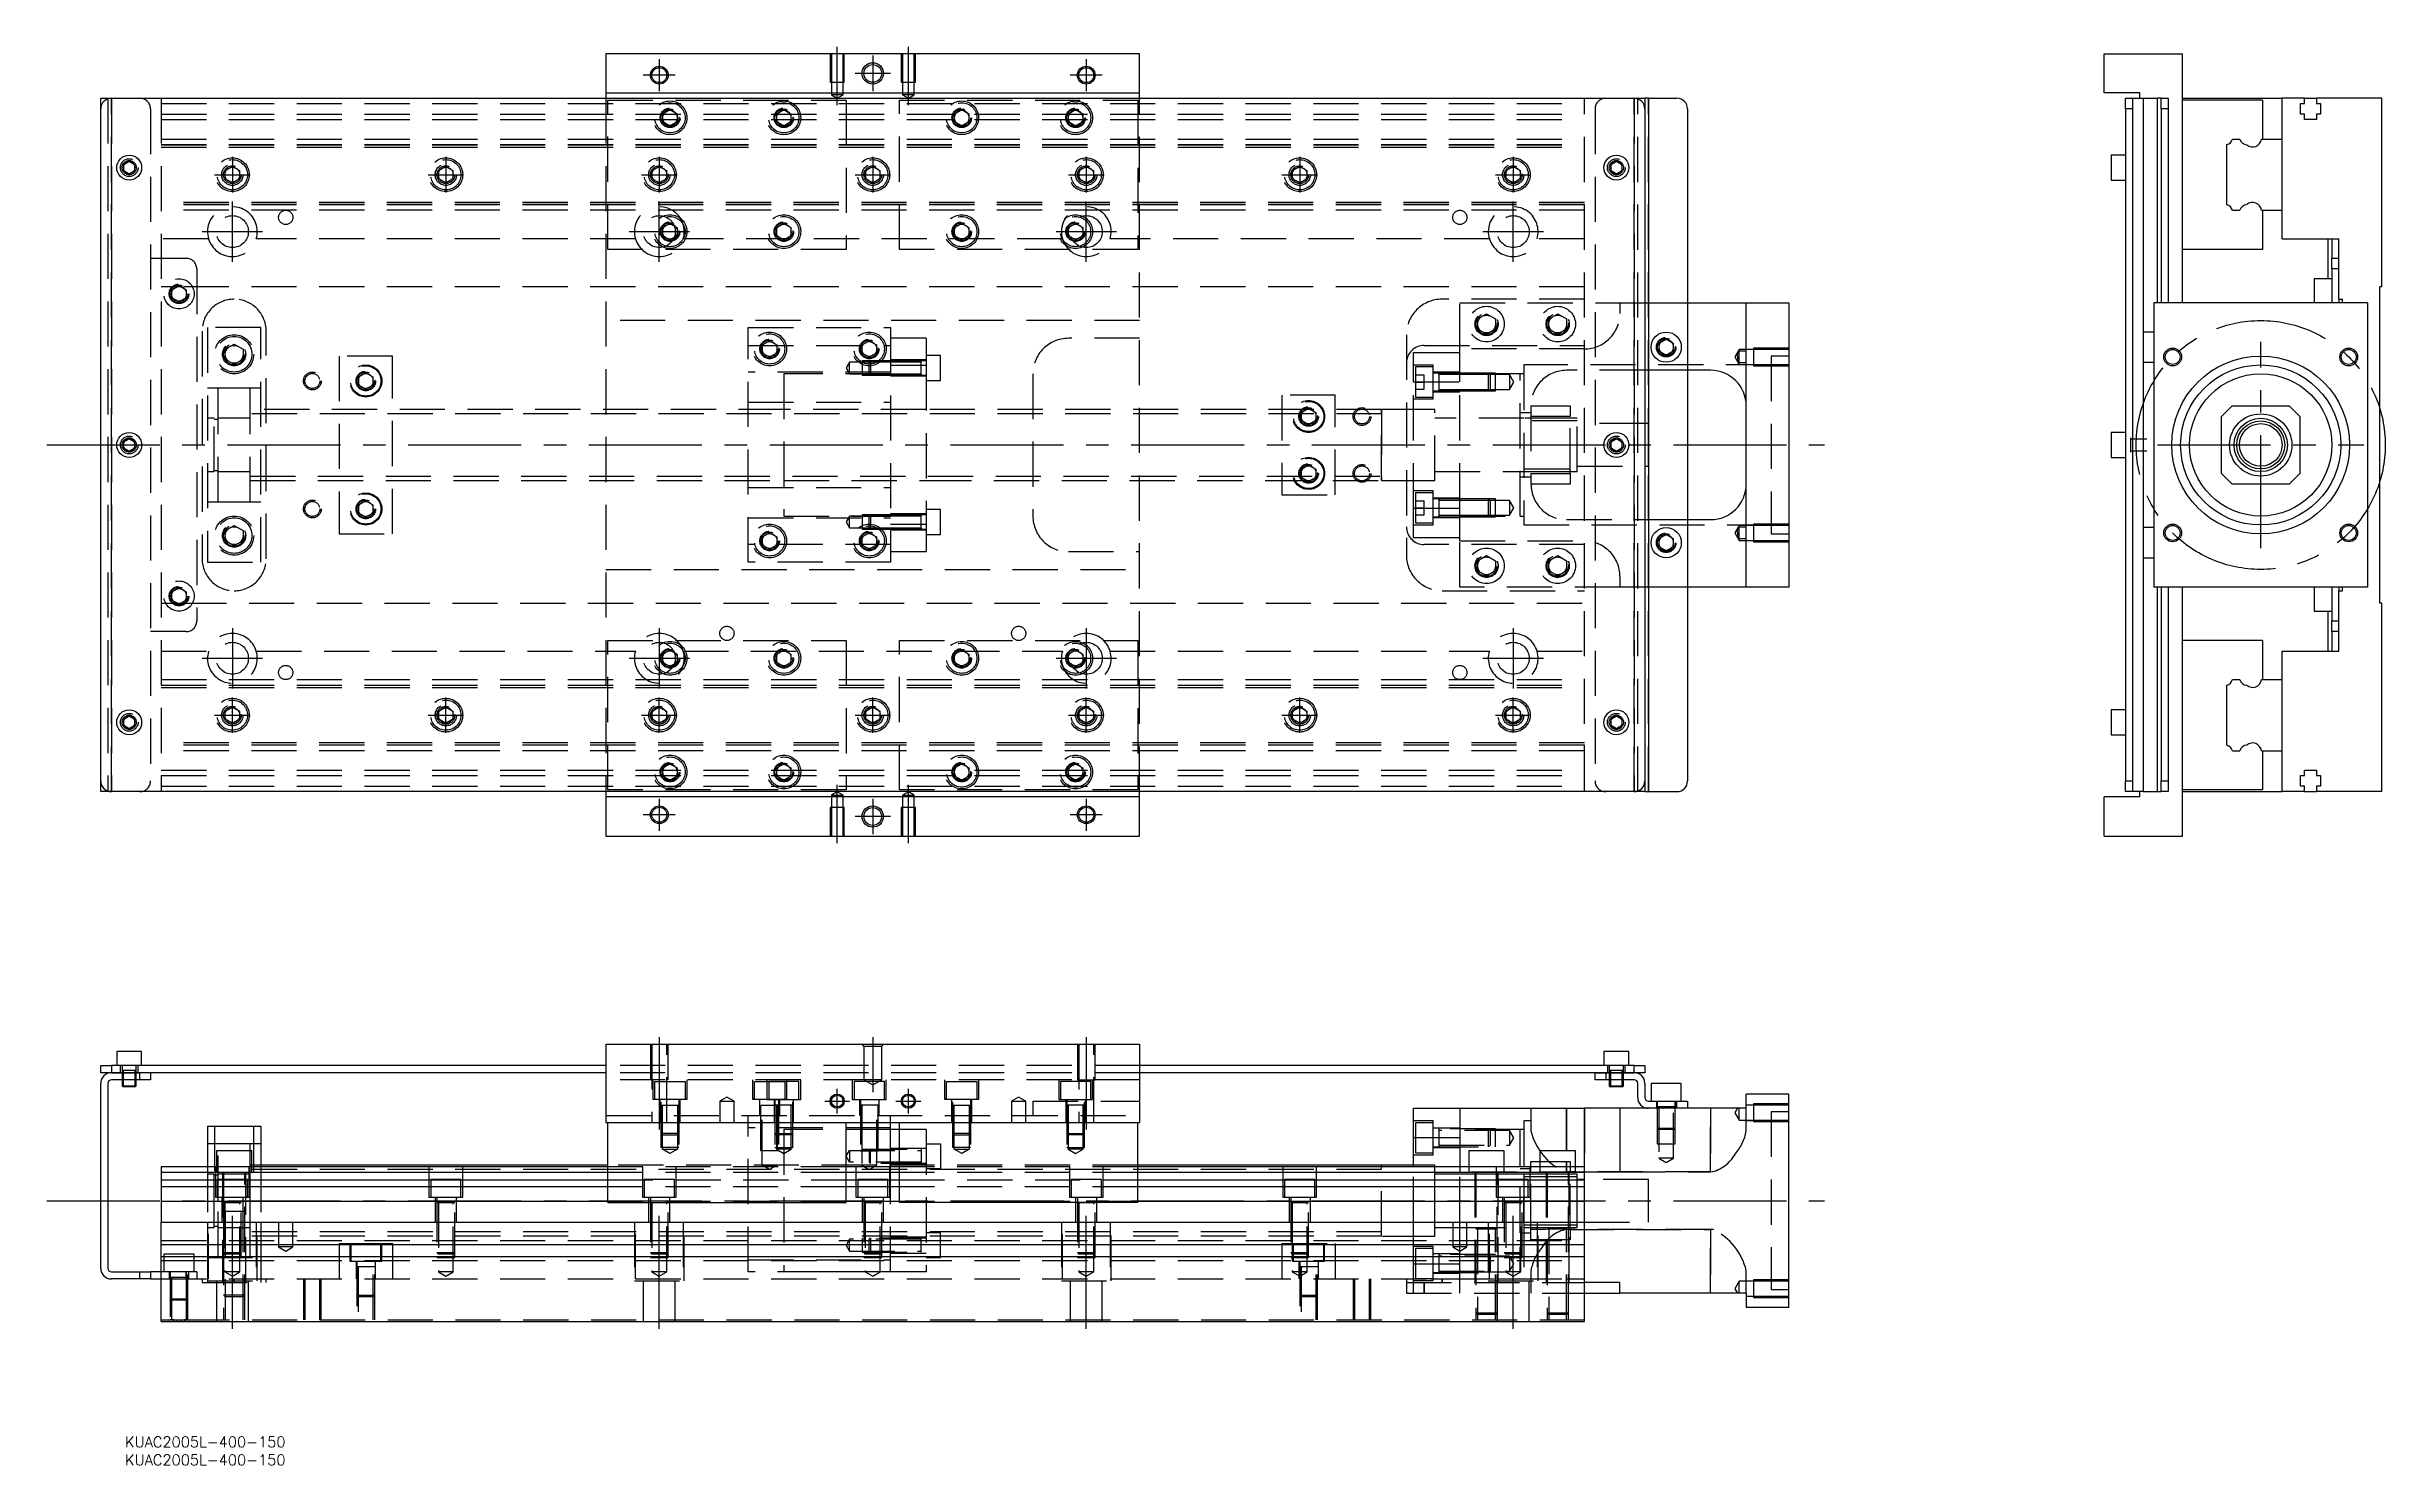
# Model space of a CAD drawing. Extents: x -15 to 642, y -287 to 112.
import ezdxf

# ---------------------------------------------------------------- set-up
doc = ezdxf.new("R2010")
doc.units = 0
doc.linetypes.add('CENTER', pattern=[50.8, 31.75, -6.35, 6.35, -6.35])
doc.linetypes.add('DASHED', pattern=[19.05, 12.7, -6.35])
doc.layers.get('0').update_dxf_attribs({"linetype": 'CONTINUOUS'})
doc.layers.add('CENTER', color=1, linetype='CENTER')
doc.styles.get("Standard").update_dxf_attribs({"font": 'txt.shx', "height": 3, "bigfont": 'bigfont.shx'})

# ---------------------------------------------------------------- blocks, each defined once
blk = doc.blocks.new('*U2')
at = {"color": 7, "linetype": 'CONTINUOUS'}
blk.add_text('KUAC2005L-400-150', height=3, dxfattribs=at).set_placement((6.8, -281.9))
blk = doc.blocks.new('*U3')
at = {"color": 7, "linetype": 'CONTINUOUS'}
blk.add_text('KUAC2005L-400-150', height=3, dxfattribs=at).set_placement((6.8, -286.96))

msp = doc.modelspace()

# ---------------------------------------------------------------- linework, layer by layer
at = {"color": 7, "linetype": 'CONTINUOUS'}
for p, q in [((292, 110), (142, 110)), ((142, 110), (142, 99)), ((292, 99), (292, 110)), ((563.1, 110), (585.1, 110)), ((563.1, 99), (563.1, 110)), ((585.1, 40), (585.1, 110)), ((142, 99), (292, 99)), ((142, 99), (142, 97.5)), ((292, 97.5), (292, 99)), ((573.1, 99), (563.1, 99)), ((573.1, 97.5), (573.1, 99)), ((0, 94.5), (0, 97.5)), ((0, 97.5), (3, 97.5)), ((0, -94.5), (0, 94.5)), ((3, 97.5), (431, 97.5)), ((431, 97.5), (434, 97.5)), ((434, 97.5), (434, 94.5)), ((435, 97.5), (434, 97.5)), ((434, 94.5), (434, -94.5)), ((435, 97.5), (435, -97.5)), ((435, 97.5), (443, 97.5)), ((446, 94.5), (446, -94.5)), ((569.1, 97.5), (571.1, 97.5)), ((569.1, 94.5), (569.1, 97.5)), ((571.1, 94.5), (569.1, 94.5)), ((569.1, 94.5), (569.1, -94.5)), ((571.1, 97.5), (574.1, 97.5)), ((571.1, 97.5), (571.1, 94.5)), ((571.1, 94.5), (571.1, -94.5)), ((574.1, 97.5), (574.1, 31.75)), ((574.1, 97.5), (578.1, 97.5)), ((578.1, 40), (578.1, 97.5)), ((579.1, 97.5), (578.1, 97.5)), ((579.1, 97.5), (581.1, 97.5)), ((579.1, 94.5), (579.1, 97.5)), ((581.1, 94.5), (579.1, 94.5)), ((579.1, 94.5), (579.1, 40)), ((580.2, 94.500006), (580.2, 94.499148)), ((581.1, 97.5), (581.1, 94.5)), ((581.1, 94.5), (581.1, 40)), ((585.1, 97.5), (613.1, 97.5)), ((607.6, 97), (585.1, 97)), ((607.6, 97), (607.6, 86)), ((613.1, 86), (613.1, 97.5)), ((619.4, 97.5), (613.1, 97.5)), ((618.25, 96), (619.4, 96)), ((618.25, 93), (618.25, 96)), ((619.4, 93), (618.25, 93)), ((619.4, 97.5), (622.8, 97.5)), ((619.4, 96), (619.4, 97.5)), ((619.4, 91.5), (619.4, 93)), ((622.8, 97.5), (622.8, 96)), ((641.1, 97.5), (622.8, 97.5)), ((622.8, 96), (623.95, 96)), ((622.8, 93), (622.8, 91.5)), ((623.95, 93), (622.8, 93)), ((623.95, 96), (623.95, 93)), ((641.1, 44.5), (641.1, 97.5)), ((599.139608, 86), (601.260392, 86)), ((607.281934, 86), (613.1, 86)), ((613.1, 66), (613.1, 86)), ((613.1, 66), (613.1, 86)), ((622.8, 91.5), (619.4, 91.5)), ((6.5, 78.866026), (8, 79.73205)), ((8, 79.73205), (9.5, 78.866026)), ((424.5, 78.866026), (426, 79.73205)), ((426, 79.73205), (427.5, 78.866026)), ((565.1, 81.5), (565.1, 78)), ((569.1, 81.5), (565.1, 81.5)), ((597.6, 67.539608), (597.6, 84.460392)), ((6.5, 77.133974), (6.5, 78.866026)), ((8, 76.26795), (6.5, 77.133974)), ((9.5, 77.133974), (8, 76.26795)), ((9.5, 78.866026), (9.5, 77.133974)), ((424.5, 77.133974), (424.5, 78.866026)), ((426, 76.26795), (424.5, 77.133974)), ((427.5, 77.133974), (426, 76.26795)), ((427.5, 78.866026), (427.5, 77.133974)), ((565.1, 78), (565.1, 74.5)), ((565.1, 74.5), (569.1, 74.5)), ((599.139608, 66), (601.260392, 66)), ((607.281934, 66), (613.1, 66)), ((607.6, 66), (607.6, 55)), ((613.1, 58), (613.1, 66)), ((607.6, 55), (585.1, 55)), ((613.1, 58), (629.1, 58)), ((626.1, 46.75), (626.1, 58)), ((627.1, 58), (627.1, 52.5)), ((629.1, 41), (629.1, 58)), ((622.1, 46.75), (622.1, 42.5)), ((627.1, 46.75), (622.1, 46.75)), ((627.1, 52.5), (629.1, 52.5)), ((627.1, 49.5), (627.1, 52.5)), ((629.1, 49.5), (627.1, 49.5)), ((627.1, 49.5), (627.1, 40)), ((446, 40), (462.5, 40)), ((462.5, -40), (462.5, 40)), ((462.5, 40), (474.5, 40)), ((474.5, 40), (474.5, -40)), ((637.1, 40), (577.1, 40)), ((577.1, 40), (577.1, -40)), ((622.1, 42.5), (622.1, 40)), ((629.1, 41), (630.1, 41)), ((629.1, 41), (629.1, 40)), ((630.1, 40), (630.1, 41)), ((637.1, 40), (637.1, -40)), ((641.1, 44.5), (640.6, 44.5)), ((640.6, -44.5), (640.6, 44.5)), ((438, 28.6547), (440, 29.809402)), ((438, 26.3453), (438, 28.6547)), ((440, 25.190598), (438, 26.3453)), ((440, 29.809402), (442, 28.6547)), ((442, 26.3453), (440, 25.190598)), ((442, 28.6547), (442, 26.3453)), ((574.1, 31.75), (574.1, 27.5)), ((577.1, 31.75), (574.1, 31.75)), ((574.1, 27.5), (574.1, 23.25)), ((452.5, 21), (446, 21)), ((574.1, 23.25), (574.1, -23.25)), ((574.1, 23.25), (577.1, 23.25)), ((599.1, 11), (596.1, 8)), ((596.1, -8), (596.1, 8)), ((599.1, 11), (615.1, 11)), ((618.1, 8), (615.1, 11)), ((618.1, 8), (618.1, -8)), ((6.5, 0.866026), (8, 1.73205)), ((6.5, -0.866026), (6.5, 0.866026)), ((8, 1.73205), (9.5, 0.866026)), ((9.5, 0.866026), (9.5, -0.866026)), ((424.5, 0.866026), (426, 1.73205)), ((424.5, -0.866026), (424.5, 0.866026)), ((426, 1.73205), (427.5, 0.866026)), ((427.5, 0.866026), (427.5, -0.866026)), ((565.1, 3.5), (565.1, 0)), ((569.1, 3.5), (565.1, 3.5)), ((565.1, 0), (565.1, -3.5)), ((570.5, 2.000006), (570.5, 1.41499)), ((571.1, 1.65), (570.5, 1.65)), ((570.5, 1.41499), (570.5, 0)), ((570.5, 0), (570.5, -1.415062)), ((573.1, 1.65), (571.1, 1.65)), ((575.1, 1.65), (573.1, 1.65)), ((8, -1.73205), (6.5, -0.866026)), ((9.5, -0.866026), (8, -1.73205)), ((426, -1.73205), (424.5, -0.866026)), ((427.5, -0.866026), (426, -1.73205)), ((565.1, -3.5), (569.1, -3.5)), ((570.5, -1.415062), (570.5, -2.000006)), ((570.5, -1.65), (571.1, -1.65)), ((571.1, -1.65), (573.1, -1.65)), ((573.1, -1.65), (575.1, -1.65)), ((596.1, -8), (599.1, -11)), ((615.1, -11), (599.1, -11)), ((615.1, -11), (618.1, -8)), ((438, -26.3453), (440, -25.190598)), ((440, -25.190598), (442, -26.3453)), ((446, -21), (452.5, -21)), ((574.1, -23.25), (574.1, -27.5)), ((577.1, -23.25), (574.1, -23.25)), ((438, -28.6547), (438, -26.3453)), ((440, -29.809402), (438, -28.6547)), ((442, -28.6547), (440, -29.809402)), ((442, -26.3453), (442, -28.6547)), ((574.1, -27.5), (574.1, -31.75)), ((574.1, -31.75), (574.1, -97.5)), ((574.1, -31.75), (577.1, -31.75)), ((462.5, -40), (446, -40)), ((474.5, -40), (462.5, -40)), ((637.1, -40), (577.1, -40)), ((578.1, -97.5), (578.1, -40)), ((579.1, -40), (579.1, -94.5)), ((581.1, -40), (581.1, -94.5)), ((585.1, -110), (585.1, -40)), ((622.1, -40), (622.1, -42.5)), ((622.1, -42.5), (622.1, -46.75)), ((627.1, -40), (627.1, -49.5)), ((629.1, -40), (629.1, -41)), ((629.1, -58), (629.1, -41)), ((629.1, -41), (630.1, -41)), ((630.1, -41), (630.1, -40)), ((641.1, -44.5), (640.6, -44.5)), ((641.1, -97.5), (641.1, -44.5)), ((622.1, -46.75), (627.1, -46.75)), ((626.1, -58), (626.1, -46.75)), ((627.1, -49.5), (629.1, -49.5)), ((627.1, -52.5), (627.1, -49.5)), ((629.1, -52.5), (627.1, -52.5)), ((627.1, -52.5), (627.1, -58)), ((607.6, -55), (585.1, -55)), ((607.6, -55), (607.6, -66)), ((613.1, -66), (613.1, -58)), ((613.1, -58), (629.1, -58)), ((597.6, -84.460392), (597.6, -67.539608)), ((599.139608, -66), (601.260392, -66)), ((607.281934, -66), (613.1, -66)), ((613.1, -86), (613.1, -66)), ((613.1, -86), (613.1, -66)), ((6.5, -77.133974), (8, -76.26795)), ((6.5, -78.866026), (6.5, -77.133974)), ((8, -79.73205), (6.5, -78.866026)), ((8, -76.26795), (9.5, -77.133974)), ((9.5, -78.866026), (8, -79.73205)), ((9.5, -77.133974), (9.5, -78.866026)), ((424.5, -77.133974), (426, -76.26795)), ((424.5, -78.866026), (424.5, -77.133974)), ((426, -79.73205), (424.5, -78.866026)), ((426, -76.26795), (427.5, -77.133974)), ((427.5, -78.866026), (426, -79.73205)), ((427.5, -77.133974), (427.5, -78.866026)), ((565.1, -74.5), (565.1, -78)), ((569.1, -74.5), (565.1, -74.5)), ((565.1, -78), (565.1, -81.5)), ((565.1, -81.5), (569.1, -81.5)), ((599.139608, -86), (601.260392, -86)), ((607.281934, -86), (613.1, -86)), ((607.6, -86), (607.6, -97)), ((613.1, -97.5), (613.1, -86)), ((619.4, -91.5), (622.8, -91.5)), ((619.4, -93), (619.4, -91.5)), ((622.8, -91.5), (622.8, -93)), ((0, -97.5), (0, -94.5)), ((3, -97.5), (0, -97.5)), ((431, -97.5), (3, -97.5)), ((142, -97.5), (142, -99)), ((292, -99), (292, -97.5)), ((434, -97.5), (431, -97.5)), ((434, -94.5), (434, -97.5)), ((434, -97.5), (435, -97.5)), ((435, -97.5), (443, -97.5)), ((569.1, -94.5), (571.1, -94.5)), ((569.1, -97.5), (569.1, -94.5)), ((571.1, -97.5), (569.1, -97.5)), ((571.1, -94.5), (571.1, -97.5)), ((574.1, -97.5), (571.1, -97.5)), ((573.1, -99), (573.1, -97.5)), ((574.1, -97.5), (578.1, -97.5)), ((578.1, -97.5), (579.1, -97.5)), ((579.1, -94.5), (581.1, -94.5)), ((579.1, -97.5), (579.1, -94.5)), ((581.1, -97.5), (579.1, -97.5)), ((581.1, -94.5), (581.1, -97.5)), ((607.6, -97), (585.1, -97)), ((585.1, -97.5), (613.1, -97.5)), ((619.4, -97.5), (613.1, -97.5)), ((618.25, -93), (619.4, -93)), ((618.25, -96), (618.25, -93)), ((619.4, -96), (618.25, -96)), ((619.4, -97.5), (619.4, -96)), ((619.4, -97.5), (622.8, -97.5)), ((622.8, -93), (623.95, -93)), ((622.8, -96), (622.8, -97.5)), ((623.95, -96), (622.8, -96)), ((641.1, -97.5), (622.8, -97.5)), ((623.95, -93), (623.95, -96)), ((292, -99), (142, -99)), ((142, -99), (142, -110)), ((292, -110), (292, -99)), ((563.1, -110), (563.1, -99)), ((573.1, -99), (563.1, -99)), ((142, -110), (292, -110)), ((563.1, -110), (585.1, -110)), ((11.5, -170.55), (4.5, -170.55)), ((4.5, -170.55), (4.5, -174.55)), ((11.5, -174.55), (11.5, -170.55)), ((142, -168.55), (142, -190.55)), ((142, -168.55), (292, -168.55)), ((292, -168.55), (292, -190.55)), ((429.5, -170.55), (422.5, -170.55)), ((422.5, -170.55), (422.5, -174.55)), ((429.5, -174.55), (429.5, -170.55)), ((0, -176.55), (0, -174.55)), ((0, -174.55), (3, -174.55)), ((3, -176.55), (0, -176.55)), ((3, -174.55), (3, -176.55)), ((142, -174.55), (3, -174.55)), ((11, -176.55), (3, -176.55)), ((3, -176.55), (11, -176.55)), ((142, -176.55), (11, -176.55)), ((11, -178.55), (11, -176.55)), ((14, -176.55), (14, -178.55)), ((431, -174.55), (292, -174.55)), ((423, -176.55), (292, -176.55)), ((420, -178.55), (420, -176.55)), ((423, -176.55), (423, -178.55)), ((423, -176.55), (431, -176.55)), ((431, -176.55), (423, -176.55)), ((431, -176.55), (431, -174.55)), ((431, -174.55), (434, -174.55)), ((434, -176.55), (431, -176.55)), ((434, -174.55), (434, -176.55)), ((0, -231.55), (0, -179.55)), ((2, -179.55), (2, -231.55)), ((11, -178.55), (3, -178.55)), ((6, -178.55), (6, -180.2)), ((6, -180.2), (10, -180.2)), ((6, -180.2), (6.35, -180.55)), ((6.35, -178.55), (6.35, -180.55)), ((9.65, -180.55), (6.35, -180.55)), ((9.65, -180.55), (9.65, -178.55)), ((9.65, -180.55), (10, -180.2)), ((10, -180.2), (10, -178.55)), ((14, -178.55), (11, -178.55)), ((423, -178.55), (420, -178.55)), ((431, -178.55), (423, -178.55)), ((424, -178.55), (424, -180.2)), ((424, -180.2), (428, -180.2)), ((424, -180.2), (424.35, -180.55)), ((424.35, -178.55), (424.35, -180.55)), ((427.65, -180.55), (424.35, -180.55)), ((427.65, -180.55), (427.65, -178.55)), ((427.65, -180.55), (428, -180.2)), ((428, -180.2), (428, -178.55)), ((432, -183.55), (432, -179.55)), ((434, -179.55), (434, -183.55)), ((444.25, -179.55), (435.75, -179.55)), ((435.75, -179.55), (435.75, -184.55)), ((444.25, -184.55), (444.25, -179.55)), ((474.5, -182.55), (462.5, -182.55)), ((462.5, -186.55), (462.5, -182.55)), ((474.5, -242.55), (474.5, -182.55)), ((142, -190.55), (292, -190.55)), ((142.5, -213.05), (142.5, -190.55)), ((209.5, -213.05), (209.5, -190.55)), ((222, -203.05), (222, -190.55)), ((224.5, -213.05), (224.5, -190.55)), ((291.5, -213.05), (291.5, -190.55)), ((369, -186.55), (382, -186.55)), ((369, -194.76658), (369, -186.55)), ((382, -186.55), (417, -186.55)), ((382, -186.55), (382, -203.05)), ((417, -203.05), (417, -186.55)), ((427, -186.55), (417, -186.55)), ((435, -186.55), (427, -186.55)), ((427, -186.55), (427, -204.55)), ((435, -184.55), (443, -184.55)), ((443, -186.55), (435, -186.55)), ((443, -186.55), (443, -184.55)), ((443, -184.55), (446, -184.55)), ((446, -186.55), (443, -186.55)), ((446, -184.55), (446, -186.55)), ((462.5, -186.55), (446, -186.55)), ((30, -191.55), (45, -191.55)), ((30, -191.55), (30, -203.05)), ((45, -191.55), (45, -203.05)), ((224.5, -192.55), (222, -192.55)), ((222, -203.05), (222, -192.55)), ((369, -194.76658), (382, -194.76658)), ((369, -203.05), (369, -194.76658)), ((142.5, -203.05), (17, -203.05)), ((17, -203.05), (17, -204.589608)), ((142.5, -202.55), (45, -202.55)), ((224.5, -203.05), (209.5, -203.05)), ((360, -202.55), (291.5, -202.55)), ((417, -203.05), (291.5, -203.05)), ((360, -202.55), (359.995, -202.55)), ((360, -202.549994), (360, -203.05)), ((360, -202.549994), (360, -203.05)), ((360, -202.550502), (360, -202.55)), ((369, -202.55), (360, -202.55)), ((360.005, -202.55), (360, -202.55)), ((360, -203.047168), (360, -202.550502)), ((394.5, -198.55), (384.5, -198.55)), ((384.5, -198.55), (384.5, -203.05)), ((394.5, -203.05), (394.5, -198.55)), ((414.5, -198.55), (404.5, -198.55)), ((404.5, -198.55), (404.5, -203.05)), ((414.5, -203.05), (414.5, -198.55)), ((417, -246.55), (417, -203.05)), ((142.5, -204.589608), (17, -204.589608)), ((17, -204.589608), (17, -206.710392)), ((17, -206.710392), (142.5, -206.710392)), ((17, -206.710392), (17, -208.620532)), ((142.5, -208.620532), (17, -208.620532)), ((17, -208.620532), (17, -212.731934)), ((224.5, -204.589608), (209.5, -204.589608)), ((209.5, -206.710392), (224.5, -206.710392)), ((224.5, -208.620532), (209.5, -208.620532)), ((417, -204.589608), (291.5, -204.589608)), ((291.5, -206.710392), (417, -206.710392)), ((417, -208.620532), (291.5, -208.620532)), ((400, -205.049994), (400, -220.050006)), ((402, -205.8), (400, -205.8)), ((406.5, -205.8), (402, -205.8)), ((412.5, -205.8), (406.5, -205.8)), ((413, -205.8), (412.5, -205.8)), ((415, -205.8), (413, -205.8)), ((427, -204.55), (417, -204.55)), ((17, -212.731934), (17, -218.55)), ((142.5, -212.731934), (17, -212.731934)), ((142.5, -213.05), (209.5, -213.05)), ((224.5, -212.731934), (209.5, -212.731934)), ((291.5, -213.05), (224.5, -213.05)), ((417, -212.731934), (291.5, -212.731934)), ((400, -212.55), (400, -220.050006)), ((17, -224.85), (17, -218.55)), ((17, -218.55), (417, -218.55)), ((400, -219.3), (415, -219.3)), ((17, -224.85), (417, -224.85)), ((17, -228.25), (17, -224.85)), ((17, -246.55), (17, -228.25)), ((17, -228.25), (417, -228.25)), ((3, -232.55), (11, -232.55)), ((11, -234.55), (3, -234.55)), ((11, -234.55), (11, -232.55)), ((11, -232.55), (14, -232.55)), ((14, -234.55), (11, -234.55)), ((14, -232.55), (14, -234.55)), ((17, -232.55), (14, -232.55)), ((14, -234.55), (17, -234.55)), ((427, -235.55), (417, -235.55)), ((427, -238.55), (427, -235.55)), ((417, -238.55), (427, -238.55)), ((462.5, -238.55), (427, -238.55)), ((462.5, -238.55), (462.5, -242.55)), ((474.5, -242.55), (462.5, -242.55)), ((17, -246.55), (417, -246.55))]:
    msp.add_line(p, q, dxfattribs=at)
at = {"color": 3, "linetype": 'DASHED'}
for p, q in [((205.000006, 110), (205.000006, 102)), ((205.35, 110), (205.35, 102)), ((208.65, 102), (208.65, 110)), ((208.999994, 102), (208.999994, 110)), ((225.000006, 110), (225.000006, 102)), ((225.35, 110), (225.35, 102)), ((228.65, 102), (228.65, 110)), ((228.999994, 102), (228.999994, 110)), ((205.000006, 102), (208.999994, 102)), ((205.35, 102), (205.35, 98.5)), ((208.65, 98.5), (208.65, 102)), ((225.000006, 102), (228.999994, 102)), ((225.35, 102), (225.35, 98.5)), ((228.65, 98.5), (228.65, 102)), ((2, 97.5), (2, -97.5)), ((3, 97.5), (3, -97.5)), ((3, -97.5), (3, 97.5)), ((3, -97.5), (3, 97.5)), ((3, 97.5), (3, -97.5)), ((14, 94.5), (14, -94.5)), ((17, 97.5), (17, -97.5)), ((17, 96), (417, 96)), ((17, 93), (417, 93)), ((142, 97.5), (142, -97.5)), ((142.5, 97), (209.5, 97)), ((142.5, 55), (142.5, 97)), ((158, 93.1547), (160, 94.309402)), ((158, 90.8453), (158, 93.1547)), ((160, 94.309402), (162, 93.1547)), ((162, 93.1547), (162, 90.8453)), ((162.483582, 92.286038), (162.5, 92)), ((190, 93.1547), (192, 94.309402)), ((190, 90.8453), (190, 93.1547)), ((192, 94.309402), (194, 93.1547)), ((194, 93.1547), (194, 90.8453)), ((194.483582, 92.286038), (194.5, 92)), ((208.65, 98.5), (205.35, 98.5)), ((205.35, 98.5), (207, 97.547372)), ((207, 97.547372), (208.65, 98.5)), ((209.5, 97), (209.5, 55)), ((224.5, 97), (291.5, 97)), ((224.5, 55), (224.5, 97)), ((228.65, 98.5), (225.35, 98.5)), ((225.35, 98.5), (227, 97.547372)), ((227, 97.547372), (228.65, 98.5)), ((239.5, 92), (239.518502, 92.303588)), ((240, 93.1547), (242, 94.309402)), ((240, 90.8453), (240, 93.1547)), ((242, 94.309402), (244, 93.1547)), ((244, 93.1547), (244, 90.8453)), ((271.5, 92), (271.512884, 92.253488)), ((272, 93.1547), (274, 94.309402)), ((272, 90.8453), (272, 93.1547)), ((274, 94.309402), (276, 93.1547)), ((276, 93.1547), (276, 90.8453)), ((291.5, 97), (291.5, 55)), ((292, -97.5), (292, 97.5)), ((417, -97.5), (417, 97.5)), ((420, 94.5), (420, -94.5)), ((431, -97.5), (431, 97.5)), ((431, 97.5), (431, -97.5)), ((432, -97.5), (432, 97.5)), ((435, -97.5), (435, 97.5)), ((17, 91.5), (417, 91.5)), ((17, 86), (417, 86)), ((160, 89.690598), (158, 90.8453)), ((162, 90.8453), (160, 89.690598)), ((192, 89.690598), (190, 90.8453)), ((194, 90.8453), (192, 89.690598)), ((242, 89.690598), (240, 90.8453)), ((244, 90.8453), (242, 89.690598)), ((274, 89.690598), (272, 90.8453)), ((276, 90.8453), (274, 89.690598)), ((17, 84.460392), (417, 84.460392)), ((17, 84.403994), (417, 84.403994)), ((17, 83.8), (417, 83.8)), ((9.973226, 78.326156), (10, 78)), ((34.5, 76), (34.534018, 76.411016)), ((35, 77.1547), (37, 78.309402)), ((35, 74.8453), (35, 77.1547)), ((37, 73.690598), (35, 74.8453)), ((37, 78.309402), (39, 77.1547)), ((39, 74.8453), (37, 73.690598)), ((39, 77.1547), (39, 74.8453)), ((94.5, 76), (94.534018, 76.411016)), ((95, 77.1547), (97, 78.309402)), ((95, 74.8453), (95, 77.1547)), ((97, 73.690598), (95, 74.8453)), ((97, 78.309402), (99, 77.1547)), ((99, 74.8453), (97, 73.690598)), ((99, 77.1547), (99, 74.8453)), ((155, 77.1547), (157, 78.309402)), ((155, 74.8453), (155, 77.1547)), ((157, 73.690598), (155, 74.8453)), ((157, 78.309402), (159, 77.1547)), ((159, 74.8453), (157, 73.690598)), ((159, 77.1547), (159, 74.8453)), ((159.483582, 76.286038), (159.5, 76)), ((214.5, 76), (214.534018, 76.411016)), ((215, 77.1547), (217, 78.309402)), ((215, 74.8453), (215, 77.1547)), ((217, 73.690598), (215, 74.8453)), ((217, 78.309402), (219, 77.1547)), ((219, 74.8453), (217, 73.690598)), ((219, 77.1547), (219, 74.8453)), ((274.5, 76), (274.534018, 76.411016)), ((275, 77.1547), (277, 78.309402)), ((275, 74.8453), (275, 77.1547)), ((277, 73.690598), (275, 74.8453)), ((277, 78.309402), (279, 77.1547)), ((279, 74.8453), (277, 73.690598)), ((279, 77.1547), (279, 74.8453)), ((334.5, 76), (334.534018, 76.411016)), ((335, 77.1547), (337, 78.309402)), ((335, 74.8453), (335, 77.1547)), ((337, 73.690598), (335, 74.8453)), ((337, 78.309402), (339, 77.1547)), ((339, 74.8453), (337, 73.690598)), ((339, 77.1547), (339, 74.8453)), ((395, 77.1547), (397, 78.309402)), ((395, 74.8453), (395, 77.1547)), ((397, 73.690598), (395, 74.8453)), ((397, 78.309402), (399, 77.1547)), ((399, 74.8453), (397, 73.690598)), ((399, 77.1547), (399, 74.8453)), ((399.483582, 76.286038), (399.5, 76)), ((427.973226, 78.326156), (428, 78)), ((417, 68.2), (17, 68.2)), ((417, 67.596006), (17, 67.596006)), ((417, 67.539608), (17, 67.539608)), ((417, 66), (17, 66)), ((158, 61.1547), (160, 62.309402)), ((158, 58.8453), (158, 61.1547)), ((160, 62.309402), (162, 61.1547)), ((162, 61.1547), (162, 58.8453)), ((162.483582, 60.286038), (162.5, 60)), ((190, 61.1547), (192, 62.309402)), ((190, 58.8453), (190, 61.1547)), ((192, 62.309402), (194, 61.1547)), ((194, 61.1547), (194, 58.8453)), ((194.483582, 60.286038), (194.5, 60)), ((240, 61.1547), (242, 62.309402)), ((240, 58.8453), (240, 61.1547)), ((242, 62.309402), (244, 61.1547)), ((244, 61.1547), (244, 58.8453)), ((244.483582, 60.286038), (244.5, 60)), ((271.5, 60), (271.512884, 60.253488)), ((272, 61.1547), (274, 62.309402)), ((272, 58.8453), (272, 61.1547)), ((274, 62.309402), (276, 61.1547)), ((276, 61.1547), (276, 58.8453)), ((30.291796, 58), (17, 58)), ((150.291796, 58), (43.708204, 58)), ((209.5, 55), (142.5, 55)), ((160, 57.690598), (158, 58.8453)), ((162, 58.8453), (160, 57.690598)), ((270.291796, 58), (163.708204, 58)), ((192, 57.690598), (190, 58.8453)), ((194, 58.8453), (192, 57.690598)), ((291.5, 55), (224.5, 55)), ((242, 57.690598), (240, 58.8453)), ((244, 58.8453), (242, 57.690598)), ((274, 57.690598), (272, 58.8453)), ((276, 58.8453), (274, 57.690598)), ((390.291796, 58), (283.708204, 58)), ((417, 58), (403.708204, 58)), ((14, 52.5), (24, 52.5)), ((27, 49.5), (27, -49.5)), ((21.359688, 44.5), (17, 44.5)), ((19.5, 42.5), (19.534018, 42.911016)), ((20, 43.6547), (22, 44.809402)), ((20, 41.3453), (20, 43.6547)), ((22, 40.190598), (20, 41.3453)), ((22, 44.809402), (24, 43.6547)), ((24, 41.3453), (22, 40.190598)), ((417, 44.5), (22.640312, 44.5)), ((24, 43.6547), (24, 41.3453)), ((417, 41), (377, 41)), ((382, 27), (382, 40)), ((382, 40), (427, 40)), ((427, 40), (427, 37)), ((427, 40), (434, 40)), ((434, 40), (446, 40)), ((45, 33), (30, 33)), ((30, 33), (30, -33)), ((45, -33), (45, 33)), ((292, 35), (142, 35)), ((182, 33), (222, 33)), ((182, -33), (182, 33)), ((222, 33), (222, -33)), ((387, 35.443376), (389.5, 36.886752)), ((387, 32.556624), (387, 35.443376)), ((389.5, 36.886752), (392, 35.443376)), ((392, 35.443376), (392, 32.556624)), ((392.477798, 34.364306), (392.5, 34)), ((407, 35.443376), (409.5, 36.886752)), ((407, 32.556624), (407, 35.443376)), ((409.5, 36.886752), (412, 35.443376)), ((412, 35.443376), (412, 32.556624)), ((412.477798, 34.364306), (412.5, 34)), ((28.5, 32), (28.5, -32)), ((35, 26.943376), (37.5, 28.386752)), ((35, 24.056624), (35, 26.943376)), ((37.5, 28.386752), (40, 26.943376)), ((40, 26.943376), (40, 24.056624)), ((46.5, -32), (46.5, 32)), ((182, 28), (222, 28)), ((186, 28.1547), (188, 29.309402)), ((186, 25.8453), (186, 28.1547)), ((188, 29.309402), (190, 28.1547)), ((190, 28.1547), (190, 25.8453)), ((190.483582, 27.286038), (190.5, 27)), ((214, 28.1547), (216, 29.309402)), ((214, 25.8453), (214, 28.1547)), ((216, 29.309402), (218, 28.1547)), ((218, 28.1547), (218, 25.8453)), ((218.483582, 27.286038), (218.5, 27)), ((232, 30), (222, 30)), ((232, 30), (232, 22.36068)), ((292, 30), (272, 30)), ((367, 31), (367, -31)), ((372, 28), (417, 28)), ((382, 17.78342), (382, 27)), ((417, 27), (382, 27)), ((389.5, 31.113248), (387, 32.556624)), ((392, 32.556624), (389.5, 31.113248)), ((409.5, 31.113248), (407, 32.556624)), ((412, 32.556624), (409.5, 31.113248)), ((442.483582, 27.786038), (442.5, 27.5)), ((460.5, 26.848738), (459.287564, 24.748738)), ((460.302956, 25.985522), (460.5, 26.435254)), ((464.5, 26.848738), (460.5, 26.848738)), ((460.5, 26.435254), (460.5, 26.848738)), ((460.5, 23.06222), (460.5, 26.435794)), ((460.5, 26.435254), (462.5, 26.435254)), ((464.5, 27.248732), (464.5, 22.248742)), ((474.5, 27.248732), (464.5, 27.248732)), ((474.5, 26.848738), (464.5, 26.848738)), ((34.5, 25.5), (34.520026, 25.846056)), ((37.5, 22.613248), (35, 24.056624)), ((40, 24.056624), (37.5, 22.613248)), ((67, 25), (67, -25)), ((82, 25), (67, 25)), ((72.5, 19.1547), (74.5, 20.309402)), ((74.5, 20.309402), (76.5, 19.1547)), ((82, -25), (82, 25)), ((222, 20.5), (182, 20.5)), ((188, 24.690598), (186, 25.8453)), ((190, 25.8453), (188, 24.690598)), ((192, 20), (192, -20)), ((222, 20), (192, 20)), ((210.5, 23.300636), (209.547372, 21.650636)), ((209.547372, 21.650636), (210.5, 20.000636)), ((210.5, 20.000636), (210.5, 23.300636)), ((214, 23.300636), (210.5, 23.300636)), ((210.5, 20.000636), (214, 20.000636)), ((216, 24.690598), (214, 25.8453)), ((214, 23.65063), (214, 19.65064)), ((216.35, 23.65063), (214, 23.65063)), ((216, 23.300636), (214, 23.300636)), ((214, 20.000636), (216, 20.000636)), ((218, 25.8453), (216, 24.690598)), ((216.35, 23.650636), (216, 23.300636)), ((216, 20.000636), (216, 23.300636)), ((222, 23.300636), (216, 23.300636)), ((222, 23.300636), (216, 23.300636)), ((216, 20.000636), (222, 20.000636)), ((216, 20.000636), (216.35, 19.650636)), ((216, 20.000636), (222, 20.000636)), ((216.35, 23.650636), (216.35, 19.650636)), ((222, 23.650632), (216.35, 23.650636)), ((222, 23.65063), (216.35, 23.65063)), ((232, 23.900636), (222, 23.900636)), ((230.605, 23.650636), (222, 23.650632)), ((230.6, 23.300636), (222, 23.300636)), ((232, 22.36068), (222, 22.36068)), ((222, 20.000636), (230.6, 20.000636)), ((232, 23.650636), (230.595, 23.650636)), ((230.6, 19.65063), (230.6, 23.65064)), ((230.6, 23.300636), (230.6, 23.65064)), ((230.6, 23.434174), (230.6, 23.650636)), ((230.6, 23.650636), (230.6, 23.433968)), ((230.6, 19.65063), (230.6, 20.000636)), ((230.6, 19.867344), (230.6, 19.650636)), ((230.6, 19.650636), (230.6, 19.867096)), ((236, 25.150636), (232, 25.150636)), ((232, 22.36068), (232, -22.36068)), ((236, 18.150636), (236, 25.150636)), ((262, 20), (262, -20)), ((369, 17.78342), (369, 26)), ((369, 26), (382, 26)), ((374.5, 22.42767), (369, 22.42767)), ((369.5, 21.92767), (369.5, 13.42767)), ((374.5, 21.92767), (369.5, 21.92767)), ((374.5, 12.92767), (374.5, 22.42767)), ((382, 20.42767), (374.5, 20.42767)), ((376.105, 20.17767), (374.5, 20.17767)), ((382, 20.17767), (376.095, 20.17767)), ((376.1, 20.177674), (376.1, 15.177664)), ((376.1, 20.17767), (376.1, 19.92022)), ((376.1, 19.920202), (376.1, 20.17767)), ((376.1, 19.92022), (376.1, 15.435068)), ((382, 19.77767), (376.1, 19.77767)), ((382, 17.78342), (382, 26)), ((390.1, 20.17767), (382, 20.17767)), ((390.1, 20.177664), (382, 20.177664)), ((399, 20), (382, 20)), ((399, 20), (382, 20)), ((390.5, 19.77767), (382, 19.77767)), ((390.5, 19.77767), (382, 19.77767)), ((390.1, 15.17767), (390.1, 20.17767)), ((390.5, 19.77767), (390.1, 20.17767)), ((392, 20.177664), (390.1, 20.177664)), ((390.5, 19.77767), (390.5, 15.57767)), ((392, 19.77767), (390.5, 19.77767)), ((392, 15.177674), (392, 20.177664)), ((396, 19.77767), (392, 19.77767)), ((396, 19.77767), (396, 15.57767)), ((397.212436, 17.67767), (396, 19.77767)), ((399, -20), (399, 20)), ((400, 20), (399, 20)), ((400, 22.5), (400, -22.5)), ((469.5, 22.5), (400, 22.5)), ((434, 21), (412, 21)), ((446, 21), (434, 21)), ((459.287564, 24.748738), (460.5, 22.648738)), ((460.016436, 24.911344), (460.060666, 25.226886)), ((460.060666, 25.226886), (460.163852, 25.611128)), ((460.163852, 25.611128), (460.302956, 25.985522)), ((460.5, 22.648738), (460.5, 23.06222)), ((462.5, 23.06222), (460.5, 23.06222)), ((460.5, 22.648738), (464.5, 22.648738)), ((464.5, 22.648738), (474.5, 22.648738)), ((464.5, 22.248742), (474.5, 22.248742)), ((469.5, 25), (469.5, -25)), ((474.5, 25), (469.5, 25)), ((33, 16), (30, 16)), ((33, -16), (33, 16)), ((42, 16), (33, 16)), ((42, 16), (33, 16)), ((42, -16), (42, 16)), ((45, 16), (42, 16)), ((72.5, 16.8453), (72.5, 19.1547)), ((74.5, 15.690598), (72.5, 16.8453)), ((76.5, 16.8453), (74.5, 15.690598)), ((76.5, 19.1547), (76.5, 16.8453)), ((76.983582, 18.286038), (77, 18)), ((214, 19.65064), (216.35, 19.65064)), ((216.35, 19.65064), (222, 19.65064)), ((216.35, 19.650636), (222, 19.650638)), ((222, 19.650638), (230.605, 19.650636)), ((222, 19.400636), (232, 19.400636)), ((230.595, 19.650636), (232, 19.650636)), ((232, 18.150636), (236, 18.150636)), ((332, 14), (332, -14)), ((347, 14), (332, 14)), ((347, -14), (347, 14)), ((369, 17.78342), (382, 17.78342)), ((369, -17.78342), (369, 17.78342)), ((369.5, 19.67767), (372, 19.67767)), ((369.5, 17.67767), (372, 17.67767)), ((369.5, 15.67767), (372, 15.67767)), ((369.5, 13.42767), (374.5, 13.42767)), ((372, 17.67767), (372, 19.67767)), ((372, 15.67767), (372, 17.67767)), ((374.5, 15.17767), (376.105, 15.17767)), ((374.5, 14.92767), (382, 14.92767)), ((376.095, 15.17767), (382, 15.17767)), ((376.1, 15.57767), (382, 15.57767)), ((376.1, 15.17767), (376.1, 15.435118)), ((376.1, 15.435068), (376.1, 15.17767)), ((382, -17.78342), (382, 17.78342)), ((382, -17.78342), (382, 17.78342)), ((382, 15.57767), (390.5, 15.57767)), ((382, 15.57767), (390.5, 15.57767)), ((382, 15.177674), (390.1, 15.177674)), ((382, 15.17767), (390.1, 15.17767)), ((390.1, 15.17767), (390.5, 15.57767)), ((390.1, 15.177674), (392, 15.177674)), ((390.5, 15.57767), (392, 15.57767)), ((392, 15.57767), (396, 15.57767)), ((396, 15.57767), (397.212436, 17.67767)), ((31.85, 7.5), (30, 7.5)), ((31.85, -7.5), (31.85, 7.5)), ((33, 7.15), (31.85, 7.15)), ((42, 7.5), (33, 7.5)), ((42, 7.5), (33, 7.5)), ((192, 10), (42, 10)), ((360, 8.75), (42, 8.75)), ((182, 12), (222, 12)), ((232, 10), (192, 10)), ((232, 10), (192, 10)), ((232, 9.999994), (192, 9.999994)), ((360.005, 10), (232, 10)), ((337.5, 9.1547), (339.5, 10.309402)), ((337.5, 6.8453), (337.5, 9.1547)), ((339.5, 5.690598), (337.5, 6.8453)), ((339.5, 10.309402), (341.5, 9.1547)), ((341.5, 6.8453), (339.5, 5.690598)), ((341.5, 9.1547), (341.5, 6.8453)), ((341.983582, 8.286038), (342, 8)), ((369, 10), (359.995, 10)), ((360, 10.000006), (360, -10.000006)), ((360, 10.000006), (360, -10.000006)), ((360, -10), (360, 10)), ((360, 10), (360, 8.95261)), ((369, 12.92767), (374.5, 12.92767)), ((375, 10), (369, 10)), ((375, 10), (369, 10)), ((375, -10), (375, 10)), ((375, -10), (375, 10)), ((400.005, 7.5), (375, 7.5)), ((399.995, 7.5), (375, 7.5)), ((402, 9), (399, 9)), ((413, 7.5), (399.995, 7.5)), ((400.005, 7.5), (399.995, 7.5)), ((415, 6.75), (400, 6.75)), ((413, 7.5), (400.005, 7.5)), ((402, 11), (413, 11)), ((402, 11), (402, -11)), ((413, 8), (402, 8)), ((413, 11), (413, 8)), ((413, -8), (413, 8)), ((415, 7.5), (413, 7.5)), ((415, -7.5), (415, 7.5)), ((6, 0), (6.023172, 0.30356)), ((434, 6), (415, 6)), ((427.973226, 0.326156), (428, 0)), ((435, 6), (434, 6)), ((435, -6), (435, 6)), ((337.5, -6.8453), (339.5, -5.690598)), ((339.5, -5.690598), (341.5, -6.8453)), ((415, -6), (434, -6)), ((434, -6), (435, -6)), ((30, -7.5), (31.85, -7.5)), ((31.85, -7.15), (33, -7.15)), ((33, -7.5), (42, -7.5)), ((33, -7.5), (42, -7.5)), ((42, -8.75), (360, -8.75)), ((42, -10), (192, -10)), ((182, -12), (222, -12)), ((192, -9.999994), (232, -9.999994)), ((192, -10), (232, -10)), ((192, -10), (232, -10)), ((232, -10), (360.005, -10)), ((337.5, -9.1547), (337.5, -6.8453)), ((339.5, -10.309402), (337.5, -9.1547)), ((341.5, -9.1547), (339.5, -10.309402)), ((341.5, -6.8453), (341.5, -9.1547)), ((341.983582, -7.713962), (342, -8)), ((359.995, -10), (369, -10)), ((360, -8.95261), (360, -9.999498)), ((360, -9.999498), (360, -10)), ((369, -10), (375, -10)), ((369, -10), (375, -10)), ((374.5, -12.92767), (369, -12.92767)), ((374.5, -22.42767), (374.5, -12.92767)), ((375, -7.5), (400.005, -7.5)), ((375, -7.5), (399.995, -7.5)), ((399, -9), (402, -9)), ((399.995, -7.5), (413, -7.5)), ((399.995, -7.5), (400.005, -7.5)), ((400, -6.75), (415, -6.75)), ((400.005, -7.5), (413, -7.5)), ((402, -8), (413, -8)), ((413, -11), (402, -11)), ((413, -7.5), (415, -7.5)), ((413, -8), (413, -11)), ((30, -16), (33, -16)), ((33, -16), (42, -16)), ((33, -16), (42, -16)), ((42, -16), (45, -16)), ((72, -18), (72.012884, -17.746512)), ((72.5, -16.8453), (74.5, -15.690598)), ((72.5, -19.1547), (72.5, -16.8453)), ((74.5, -20.309402), (72.5, -19.1547)), ((74.5, -15.690598), (76.5, -16.8453)), ((76.5, -19.1547), (74.5, -20.309402)), ((76.5, -16.8453), (76.5, -19.1547)), ((214, -19.65064), (214, -23.65063)), ((216.35, -19.65064), (214, -19.65064)), ((216.35, -19.650636), (216, -20.000636)), ((216.35, -19.650636), (216.35, -23.650636)), ((222, -19.650638), (216.35, -19.650636)), ((222, -19.65064), (216.35, -19.65064)), ((232, -19.400636), (222, -19.400636)), ((230.605, -19.650636), (222, -19.650638)), ((232, -19.650636), (230.595, -19.650636)), ((230.6, -23.65064), (230.6, -19.65063)), ((230.6, -20.000636), (230.6, -19.65063)), ((230.6, -19.867096), (230.6, -19.650636)), ((230.6, -19.650636), (230.6, -19.867302)), ((236, -18.150636), (232, -18.150636)), ((236, -25.150636), (236, -18.150636)), ((332, -14), (347, -14)), ((369, -17.78342), (382, -17.78342)), ((369, -26), (369, -17.78342)), ((369.5, -13.42767), (369.5, -21.92767)), ((374.5, -13.42767), (369.5, -13.42767)), ((369.5, -15.67767), (372, -15.67767)), ((369.5, -17.67767), (372, -17.67767)), ((369.5, -19.67767), (372, -19.67767)), ((372, -17.67767), (372, -15.67767)), ((372, -19.67767), (372, -17.67767)), ((382, -14.92767), (374.5, -14.92767)), ((376.105, -15.17767), (374.5, -15.17767)), ((382, -15.177672), (376.095, -15.17767)), ((376.1, -15.177664), (376.1, -20.177674)), ((376.1, -15.177664), (376.1, -20.177674)), ((376.1, -15.177664), (376.1, -20.177674)), ((376.1, -15.17767), (376.1, -15.435118)), ((376.1, -15.435136), (376.1, -15.17767)), ((376.1, -15.435118), (376.1, -19.920272)), ((382, -15.57767), (376.1, -15.57767)), ((390.1, -15.17767), (382, -15.177672)), ((390.1, -15.177674), (382, -15.177674)), ((390.5, -15.57767), (382, -15.57767)), ((390.5, -15.57767), (382, -15.57767)), ((382, -26), (382, -17.78342)), ((382, -27), (382, -17.78342)), ((390.1, -20.17767), (390.1, -15.17767)), ((390.5, -15.57767), (390.1, -15.17767)), ((392, -15.177674), (390.1, -15.177674)), ((390.5, -15.57767), (390.5, -19.77767)), ((392, -15.57767), (390.5, -15.57767)), ((392, -20.177664), (392, -15.177674)), ((396, -15.57767), (392, -15.57767)), ((396, -15.57767), (396, -19.77767)), ((397.212436, -17.67767), (396, -15.57767)), ((396, -19.77767), (397.212436, -17.67767)), ((34.5, -25.5), (34.520026, -25.153944)), ((35, -24.056624), (37.5, -22.613248)), ((35, -26.943376), (35, -24.056624)), ((37.5, -22.613248), (40, -24.056624)), ((40, -24.056624), (40, -26.943376)), ((67, -25), (82, -25)), ((182, -20.5), (222, -20.5)), ((186, -25.8453), (188, -24.690598)), ((186, -28.1547), (186, -25.8453)), ((188, -24.690598), (190, -25.8453)), ((190, -25.8453), (190, -28.1547)), ((192, -20), (222, -20)), ((210.5, -20.000636), (209.547372, -21.650636)), ((209.547372, -21.650636), (210.5, -23.300636)), ((210.5, -23.300636), (210.5, -20.000636)), ((214, -20.000636), (210.5, -20.000636)), ((210.5, -23.300636), (214, -23.300636)), ((216, -20.000636), (214, -20.000636)), ((214, -23.300636), (216, -23.300636)), ((214, -23.65063), (216.35, -23.65063)), ((214, -25.8453), (216, -24.690598)), ((214, -28.1547), (214, -25.8453)), ((216, -23.300636), (216, -20.000636)), ((222, -20.000636), (216, -20.000636)), ((222, -20.000636), (216, -20.000636)), ((216, -23.300636), (222, -23.300636)), ((216, -23.300636), (216.35, -23.650636)), ((216, -23.300636), (222, -23.300636)), ((216, -24.690598), (218, -25.8453)), ((216.35, -23.65063), (222, -23.65063)), ((216.35, -23.650636), (222, -23.650632)), ((218, -25.8453), (218, -28.1547)), ((230.6, -20.000636), (222, -20.000636)), ((232, -22.36068), (222, -22.36068)), ((222, -23.300636), (230.6, -23.300636)), ((222, -23.650632), (230.605, -23.650636)), ((222, -23.900636), (232, -23.900636)), ((230.595, -23.650636), (232, -23.650636)), ((230.6, -23.65064), (230.6, -23.300636)), ((230.6, -23.433926), (230.6, -23.650636)), ((230.6, -23.650636), (230.6, -23.434174)), ((232, -22.36068), (232, -30)), ((232, -25.150636), (236, -25.150636)), ((369, -22.42767), (374.5, -22.42767)), ((369, -26), (382, -26)), ((369.5, -21.92767), (374.5, -21.92767)), ((374.5, -20.17767), (376.105, -20.17767)), ((374.5, -20.42767), (382, -20.42767)), ((376.095, -20.17767), (382, -20.177668)), ((376.1, -19.77767), (382, -19.77767)), ((376.1, -20.17767), (376.1, -19.92022)), ((376.1, -19.920272), (376.1, -20.17767)), ((382, -19.77767), (390.5, -19.77767)), ((382, -19.77767), (390.5, -19.77767)), ((382, -20), (399, -20)), ((382, -20), (399, -20)), ((382, -20.177664), (390.1, -20.177664)), ((382, -20.177668), (390.1, -20.17767)), ((390.1, -20.17767), (390.5, -19.77767)), ((390.1, -20.177664), (392, -20.177664)), ((390.5, -19.77767), (392, -19.77767)), ((392, -19.77767), (396, -19.77767)), ((399, -20), (400, -20)), ((400, -22.5), (469.5, -22.5)), ((412, -21), (434, -21)), ((434, -21), (446, -21)), ((460.5, -22.648738), (459.287564, -24.748738)), ((459.287564, -24.748738), (460.5, -26.848738)), ((460.016436, -24.586132), (460.060666, -24.27059)), ((460.060666, -24.27059), (460.163852, -23.886348)), ((460.163852, -23.886348), (460.302956, -23.511954)), ((460.302956, -23.511954), (460.5, -23.06222)), ((464.5, -22.648738), (460.5, -22.648738)), ((460.5, -23.06222), (460.5, -22.648738)), ((460.5, -26.435254), (460.5, -23.06168)), ((460.5, -23.06222), (462.5, -23.06222)), ((464.5, -22.248742), (464.5, -27.248732)), ((474.5, -22.248742), (464.5, -22.248742)), ((474.5, -22.648738), (464.5, -22.648738)), ((469.5, -25), (474.5, -25)), ((37.5, -28.386752), (35, -26.943376)), ((40, -26.943376), (37.5, -28.386752)), ((222, -28), (182, -28)), ((185.5, -27), (185.518502, -26.696412)), ((188, -29.309402), (186, -28.1547)), ((190, -28.1547), (188, -29.309402)), ((216, -29.309402), (214, -28.1547)), ((218, -28.1547), (216, -29.309402)), ((218.483582, -26.713962), (218.5, -27)), ((222, -30), (232, -30)), ((272, -30), (292, -30)), ((417, -28), (372, -28)), ((382, -27), (417, -27)), ((382, -40), (382, -27)), ((387, -32.556624), (389.5, -31.113248)), ((387, -35.443376), (387, -32.556624)), ((389.5, -31.113248), (392, -32.556624)), ((392, -32.556624), (392, -35.443376)), ((407, -32.556624), (409.5, -31.113248)), ((407, -35.443376), (407, -32.556624)), ((409.5, -31.113248), (412, -32.556624)), ((412, -32.556624), (412, -35.443376)), ((437.5, -27.5), (437.52689, -27.134318)), ((460.5, -26.848738), (460.5, -26.435254)), ((462.5, -26.435254), (460.5, -26.435254)), ((460.5, -26.848738), (464.5, -26.848738)), ((464.5, -26.848738), (474.5, -26.848738)), ((464.5, -27.248732), (474.5, -27.248732)), ((30, -33), (45, -33)), ((142, -35), (292, -35)), ((222, -33), (182, -33)), ((386.5, -34), (386.520026, -33.653944)), ((389.5, -36.886752), (387, -35.443376)), ((392, -35.443376), (389.5, -36.886752)), ((409.5, -36.886752), (407, -35.443376)), ((412, -35.443376), (409.5, -36.886752)), ((412.477798, -33.635694), (412.5, -34)), ((427, -37), (427, -40)), ((17, -44.5), (21.359688, -44.5)), ((19.5, -42.5), (19.534018, -42.088984)), ((20, -41.3453), (22, -40.190598)), ((20, -43.6547), (20, -41.3453)), ((22, -44.809402), (20, -43.6547)), ((22, -40.190598), (24, -41.3453)), ((24, -43.6547), (22, -44.809402)), ((22.640312, -44.5), (417, -44.5)), ((24, -41.3453), (24, -43.6547)), ((377, -41), (417, -41)), ((427, -40), (382, -40)), ((434, -40), (427, -40)), ((446, -40), (434, -40)), ((24, -52.5), (14, -52.5)), ((17, -58), (30.291796, -58)), ((43.708204, -58), (150.291796, -58)), ((142.5, -55), (209.5, -55)), ((142.5, -97), (142.5, -55)), ((158, -58.8453), (160, -57.690598)), ((158, -61.1547), (158, -58.8453)), ((160, -57.690598), (162, -58.8453)), ((162, -58.8453), (162, -61.1547)), ((163.708204, -58), (270.291796, -58)), ((190, -58.8453), (192, -57.690598)), ((190, -61.1547), (190, -58.8453)), ((192, -57.690598), (194, -58.8453)), ((194, -58.8453), (194, -61.1547)), ((209.5, -55), (209.5, -97)), ((224.5, -97), (224.5, -55)), ((224.5, -55), (291.5, -55)), ((240, -58.8453), (242, -57.690598)), ((240, -61.1547), (240, -58.8453)), ((242, -57.690598), (244, -58.8453)), ((244, -58.8453), (244, -61.1547)), ((272, -58.8453), (274, -57.690598)), ((272, -61.1547), (272, -58.8453)), ((274, -57.690598), (276, -58.8453)), ((276, -58.8453), (276, -61.1547)), ((283.708204, -58), (390.291796, -58)), ((291.5, -55), (291.5, -97)), ((403.708204, -58), (417, -58)), ((157.5, -60), (157.512884, -59.746512)), ((160, -62.309402), (158, -61.1547)), ((162, -61.1547), (160, -62.309402)), ((192, -62.309402), (190, -61.1547)), ((194, -61.1547), (192, -62.309402)), ((194.483582, -59.713962), (194.5, -60)), ((242, -62.309402), (240, -61.1547)), ((244, -61.1547), (242, -62.309402)), ((244.483582, -59.713962), (244.5, -60)), ((274, -62.309402), (272, -61.1547)), ((276, -61.1547), (274, -62.309402)), ((276.483582, -59.713962), (276.5, -60)), ((17, -66), (417, -66)), ((17, -67.539608), (417, -67.539608)), ((17, -67.596006), (417, -67.596006)), ((17, -68.2), (417, -68.2)), ((6, -78), (6.030168, -77.653934)), ((35, -74.8453), (37, -73.690598)), ((35, -77.1547), (35, -74.8453)), ((37, -78.309402), (35, -77.1547)), ((37, -73.690598), (39, -74.8453)), ((39, -77.1547), (37, -78.309402)), ((39, -74.8453), (39, -77.1547)), ((39.483582, -75.713962), (39.5, -76)), ((95, -74.8453), (97, -73.690598)), ((95, -77.1547), (95, -74.8453)), ((97, -78.309402), (95, -77.1547)), ((97, -73.690598), (99, -74.8453)), ((99, -77.1547), (97, -78.309402)), ((99, -74.8453), (99, -77.1547)), ((99.483582, -75.713962), (99.5, -76)), ((154.5, -76), (154.534018, -75.588984)), ((155, -74.8453), (157, -73.690598)), ((155, -77.1547), (155, -74.8453)), ((157, -78.309402), (155, -77.1547)), ((157, -73.690598), (159, -74.8453)), ((159, -77.1547), (157, -78.309402)), ((159, -74.8453), (159, -77.1547)), ((214.5, -76), (214.534018, -75.588984)), ((215, -74.8453), (217, -73.690598)), ((215, -77.1547), (215, -74.8453)), ((217, -78.309402), (215, -77.1547)), ((217, -73.690598), (219, -74.8453)), ((219, -77.1547), (217, -78.309402)), ((219, -74.8453), (219, -77.1547)), ((275, -74.8453), (277, -73.690598)), ((275, -77.1547), (275, -74.8453)), ((277, -78.309402), (275, -77.1547)), ((277, -73.690598), (279, -74.8453)), ((279, -77.1547), (277, -78.309402)), ((279, -74.8453), (279, -77.1547)), ((279.483582, -75.713962), (279.5, -76)), ((334.5, -76), (334.534018, -75.588984)), ((335, -74.8453), (337, -73.690598)), ((335, -77.1547), (335, -74.8453)), ((337, -78.309402), (335, -77.1547)), ((337, -73.690598), (339, -74.8453)), ((339, -77.1547), (337, -78.309402)), ((339, -74.8453), (339, -77.1547)), ((395, -74.8453), (397, -73.690598)), ((395, -77.1547), (395, -74.8453)), ((397, -78.309402), (395, -77.1547)), ((397, -73.690598), (399, -74.8453)), ((399, -77.1547), (397, -78.309402)), ((399, -74.8453), (399, -77.1547)), ((399.483582, -75.713962), (399.5, -76)), ((427.973226, -77.673844), (428, -78)), ((417, -83.8), (17, -83.8)), ((417, -84.403994), (17, -84.403994)), ((417, -84.460392), (17, -84.460392)), ((417, -86), (417, -84.460392)), ((417, -86), (17, -86)), ((17, -91.5), (417, -91.5)), ((157.5, -92), (157.512884, -91.746512)), ((158, -90.8453), (160, -89.690598)), ((158, -93.1547), (158, -90.8453)), ((160, -89.690598), (162, -90.8453)), ((162, -90.8453), (162, -93.1547)), ((190, -90.8453), (192, -89.690598)), ((190, -93.1547), (190, -90.8453)), ((192, -89.690598), (194, -90.8453)), ((194, -90.8453), (194, -93.1547)), ((194.483582, -91.713962), (194.5, -92)), ((240, -90.8453), (242, -89.690598)), ((240, -93.1547), (240, -90.8453)), ((242, -89.690598), (244, -90.8453)), ((244, -90.8453), (244, -93.1547)), ((244.483582, -91.713962), (244.5, -92)), ((272, -90.8453), (274, -89.690598)), ((272, -93.1547), (272, -90.8453)), ((274, -89.690598), (276, -90.8453)), ((276, -90.8453), (276, -93.1547)), ((276.483582, -91.713962), (276.5, -92)), ((17, -93), (417, -93)), ((17, -96), (417, -96)), ((209.5, -97), (142.5, -97)), ((160, -94.309402), (158, -93.1547)), ((162, -93.1547), (160, -94.309402)), ((192, -94.309402), (190, -93.1547)), ((194, -93.1547), (192, -94.309402)), ((207, -97.547372), (205.35, -98.5)), ((205.35, -98.5), (208.65, -98.5)), ((205.35, -98.5), (205.35, -102)), ((208.65, -98.5), (207, -97.547372)), ((208.65, -102), (208.65, -98.5)), ((291.5, -97), (224.5, -97)), ((227, -97.547372), (225.35, -98.5)), ((225.35, -98.5), (228.65, -98.5)), ((225.35, -98.5), (225.35, -102)), ((228.65, -98.5), (227, -97.547372)), ((228.65, -102), (228.65, -98.5)), ((242, -94.309402), (240, -93.1547)), ((244, -93.1547), (242, -94.309402)), ((274, -94.309402), (272, -93.1547)), ((276, -93.1547), (274, -94.309402)), ((208.999994, -102), (205.000006, -102)), ((205.000006, -102), (205.000006, -110)), ((205.35, -102), (205.35, -110)), ((208.65, -110), (208.65, -102)), ((208.999994, -110), (208.999994, -102)), ((228.999994, -102), (225.000006, -102)), ((225.000006, -102), (225.000006, -110)), ((225.35, -102), (225.35, -110)), ((228.65, -110), (228.65, -102)), ((228.999994, -110), (228.999994, -102)), ((154.500006, -168.55), (154.500006, -178.55)), ((154.9, -168.55), (154.9, -190.55)), ((159.1, -190.55), (159.1, -168.55)), ((159.499994, -178.55), (159.499994, -168.55)), ((214.5, -169.05), (214, -168.55)), ((214.5, -169.05), (214.5, -178.55)), ((214.5, -169.05), (219.5, -169.05)), ((219.5, -169.05), (220, -168.55)), ((219.5, -178.55), (219.5, -169.05)), ((274.500006, -168.55), (274.500006, -178.55)), ((274.9, -168.55), (274.9, -190.55)), ((279.1, -190.55), (279.1, -168.55)), ((279.499994, -178.55), (279.499994, -168.55)), ((5.5, -174.55), (5.5, -176.55)), ((10.000006, -175.95), (5.999994, -175.95)), ((6, -174.55), (6, -178.55)), ((6.35, -175.95), (6.35, -178.55)), ((9.65, -178.55), (9.65, -175.95)), ((10, -178.55), (10, -174.55)), ((10.5, -176.55), (10.5, -174.55)), ((292, -174.55), (142, -174.55)), ((292, -176.55), (142, -176.55)), ((420, -176.55), (423, -176.55)), ((423.5, -174.55), (423.5, -176.55)), ((428.000006, -175.95), (423.999994, -175.95)), ((424, -174.55), (424, -178.55)), ((424.000006, -176.55), (424.000006, -178.55)), ((424.35, -175.95), (424.35, -178.55)), ((427.65, -178.55), (427.65, -175.95)), ((427.999994, -178.55), (427.999994, -176.55)), ((428, -178.55), (428, -174.55)), ((428.5, -176.55), (428.5, -174.55)), ((292, -178.55), (142, -178.55)), ((155.25, -184.05), (155.25, -178.55)), ((155.75, -179.05), (164.25, -179.05)), ((155.75, -184.05), (155.75, -179.05)), ((164.25, -179.05), (164.25, -184.05)), ((164.75, -178.55), (164.75, -184.05)), ((176, -183.3953), (174, -184.55)), ((178, -184.55), (176, -183.3953)), ((183.25, -184.05), (183.25, -178.55)), ((183.75, -179.05), (192.25, -179.05)), ((183.75, -184.05), (183.75, -179.05)), ((187.25, -178.55), (187.25, -184.05)), ((196.25, -179.05), (187.75, -179.05)), ((187.75, -179.05), (187.75, -184.05)), ((192.25, -179.05), (192.25, -184.05)), ((192.75, -178.55), (192.75, -184.05)), ((196.25, -184.05), (196.25, -179.05)), ((196.75, -184.05), (196.75, -178.55)), ((211.25, -178.55), (211.25, -184.05)), ((220.25, -179.05), (211.75, -179.05)), ((211.75, -179.05), (211.75, -184.05)), ((219.5, -178.55), (214.5, -178.55)), ((214.5, -178.55), (217, -179.993376)), ((217, -179.993376), (219.5, -178.55)), ((220.25, -184.05), (220.25, -179.05)), ((220.75, -184.05), (220.75, -178.55)), ((237.25, -184.05), (237.25, -178.55)), ((237.75, -179.05), (246.25, -179.05)), ((237.75, -184.05), (237.75, -179.05)), ((246.25, -179.05), (246.25, -184.05)), ((246.75, -178.55), (246.75, -184.05)), ((258, -183.3953), (256, -184.55)), ((260, -184.55), (258, -183.3953)), ((269.25, -178.55), (269.25, -184.05)), ((278.25, -179.05), (269.75, -179.05)), ((269.75, -179.05), (269.75, -184.05)), ((274.500006, -178.55), (279.499994, -178.55)), ((278.25, -184.05), (278.25, -179.05)), ((278.75, -184.05), (278.75, -178.55)), ((142, -188.55), (292, -188.55)), ((164.75, -184.05), (155.25, -184.05)), ((157.25, -190.55), (157.25, -184.05)), ((157.500006, -197.55), (157.499992, -184.05)), ((157.499994, -185.65), (162.500006, -185.65)), ((157.9, -198.05), (157.9, -185.65)), ((162.1, -185.65), (162.1, -198.05)), ((162.500008, -184.05), (162.499994, -197.55)), ((162.75, -184.05), (162.75, -190.55)), ((174, -184.55), (176, -184.55)), ((174, -184.55), (174, -190.55)), ((176, -184.55), (178, -184.55)), ((178, -190.55), (178, -184.55)), ((182, -190.55), (182, -188.55)), ((182, -232.55), (182, -190.55)), ((192.75, -184.05), (183.25, -184.05)), ((185.25, -188.55), (185.25, -184.05)), ((185.500006, -198.55), (185.499994, -184.05)), ((185.499995, -185.65), (190.500005, -185.65)), ((185.9, -202.55), (185.9, -185.65)), ((187.25, -184.05), (196.75, -184.05)), ((189.25, -184.05), (189.25, -190.55)), ((189.499992, -184.05), (189.500006, -197.55)), ((194.500006, -185.65), (189.499994, -185.65)), ((189.9, -185.65), (189.9, -198.05)), ((190.1, -185.65), (190.1, -202.55)), ((190.500006, -184.05), (190.499994, -198.55)), ((190.75, -184.05), (190.75, -188.55)), ((194.1, -198.05), (194.1, -185.65)), ((194.499994, -197.55), (194.500008, -184.05)), ((194.75, -190.55), (194.75, -184.05)), ((211.25, -184.05), (220.75, -184.05)), ((213.25, -184.05), (213.25, -188.55)), ((213.499994, -184.05), (213.500006, -198.55)), ((218.500005, -185.65), (213.499995, -185.65)), ((213.9, -185.65), (213.9, -202.55)), ((218.1, -202.55), (218.1, -185.65)), ((218.499994, -198.55), (218.500006, -184.05)), ((218.75, -188.55), (218.75, -184.05)), ((222, -190.55), (222, -188.55)), ((246.75, -184.05), (237.25, -184.05)), ((239.25, -190.55), (239.25, -184.05)), ((239.500006, -197.55), (239.499992, -184.05)), ((239.499994, -185.65), (244.500006, -185.65)), ((239.9, -198.05), (239.9, -185.65)), ((244.1, -185.65), (244.1, -198.05)), ((244.500008, -184.05), (244.499994, -197.55)), ((244.75, -184.05), (244.75, -190.55)), ((256, -184.55), (258, -184.55)), ((256, -184.55), (256, -190.55)), ((258, -184.55), (260, -184.55)), ((260, -190.55), (260, -184.55)), ((262, -184.55), (292, -184.55)), ((262, -184.55), (262, -188.55)), ((269.25, -184.05), (278.75, -184.05)), ((271.25, -184.05), (271.25, -190.55)), ((271.499992, -184.05), (271.500006, -197.55)), ((276.500006, -185.65), (271.499994, -185.65)), ((271.9, -185.65), (271.9, -198.05)), ((276.1, -198.05), (276.1, -185.65)), ((276.499994, -197.55), (276.500008, -184.05)), ((276.75, -190.55), (276.75, -184.05)), ((374.5, -190.12233), (369, -190.12233)), ((374.5, -199.62233), (374.5, -190.12233)), ((400, -190.05), (400, -211.55)), ((402, -190.05), (400, -190.05)), ((402, -186.55), (402, -192.922214)), ((412, -198.55), (412, -186.55)), ((412, -186.55), (412, -198.55)), ((417, -186.55), (417, -203.05)), ((437.25, -184.55), (437.25, -186.55)), ((442.500006, -186.15), (437.499994, -186.15)), ((437.500006, -184.55), (437.500006, -196.55)), ((437.9, -186.15), (437.9, -200.55)), ((442.1, -200.55), (442.1, -186.15)), ((442.499994, -196.55), (442.499994, -184.55)), ((442.75, -186.55), (442.75, -184.55)), ((452.5, -186.55), (452.5, -204.472252)), ((452.5, -204.472252), (452.5, -186.55)), ((460.009982, -186.55), (459.287564, -187.801262)), ((459.287564, -187.801262), (460.5, -189.901262)), ((460.5, -189.901262), (460.5, -186.55)), ((460.5, -189.901262), (464.5, -189.901262)), ((464.5, -185.701262), (462.5, -185.701262)), ((462.5, -192.922214), (462.5, -186.55)), ((469.5, -190.05), (462.5, -190.05)), ((464.5, -185.301268), (464.5, -190.301258)), ((474.5, -185.301268), (464.5, -185.301268)), ((474.5, -185.701262), (464.5, -185.701262)), ((464.5, -189.901262), (474.5, -189.901262)), ((464.5, -190.301258), (474.5, -190.301258)), ((469.5, -187.55), (469.5, -237.55)), ((474.5, -187.55), (469.5, -187.55)), ((33, -196.55), (30, -196.55)), ((32, -191.55), (32, -204.55)), ((33, -212.55), (33, -196.55)), ((42, -196.55), (33, -196.55)), ((42, -198.55), (42, -196.55)), ((45, -196.55), (42, -196.55)), ((43, -204.55), (43, -191.55)), ((162.5, -193.65), (157.5, -193.65)), ((157.9, -194.05), (157.5, -193.65)), ((157.9, -194.05), (162.1, -194.05)), ((162.5, -193.65), (162.1, -194.05)), ((222, -192.05), (182, -192.05)), ((189.5, -193.65), (194.5, -193.65)), ((189.5, -193.65), (189.9, -194.05)), ((194.1, -194.05), (189.9, -194.05)), ((192, -192.55), (192, -232.55)), ((222, -192.55), (192, -192.55)), ((194.1, -194.05), (194.5, -193.65)), ((232, -192.55), (224.5, -192.55)), ((232, -192.55), (232, -232.55)), ((232, -196.55), (236, -196.55)), ((236, -196.55), (236, -196.85)), ((236, -196.85), (236, -200.25)), ((244.5, -193.65), (239.5, -193.65)), ((239.9, -194.05), (239.5, -193.65)), ((239.9, -194.05), (244.1, -194.05)), ((244.5, -193.65), (244.1, -194.05)), ((271.5, -193.65), (276.5, -193.65)), ((271.5, -193.65), (271.9, -194.05)), ((276.1, -194.05), (271.9, -194.05)), ((276.1, -194.05), (276.5, -193.65)), ((369.5, -190.62233), (369.5, -194.87233)), ((374.5, -190.62233), (369.5, -190.62233)), ((369.5, -194.87233), (369.5, -199.12233)), ((382, -192.12233), (374.5, -192.12233)), ((392, -192.372336), (374.5, -192.372336)), ((376.1, -192.372326), (376.1, -197.372336)), ((396, -192.77233), (376.1, -192.77233)), ((376.1, -196.97233), (396, -196.97233)), ((399, -192.55), (382, -192.55)), ((390.1, -194.87233), (390.1, -192.37233)), ((390.5, -192.77233), (390.1, -192.37233)), ((390.1, -197.37233), (390.1, -194.87233)), ((390.1, -197.37233), (390.5, -196.97233)), ((390.5, -192.77233), (390.5, -194.87233)), ((390.5, -194.87233), (390.5, -196.97233)), ((392, -197.372326), (392, -192.372336)), ((396, -192.77233), (396, -194.87233)), ((397.212436, -194.87233), (396, -192.77233)), ((396, -194.87233), (396, -196.97233)), ((396, -196.97233), (397.212436, -194.87233)), ((399, -203.05), (399, -192.55)), ((400, -192.55), (399, -192.55)), ((437.5, -192.15), (442.5, -192.15)), ((437.5, -192.15), (437.9, -192.55)), ((437.500006, -196.55), (442.499994, -196.55)), ((442.1, -192.55), (437.9, -192.55)), ((442.1, -192.55), (442.5, -192.15)), ((30, -203.05), (30, -218.55)), ((32.25, -203.05), (32.25, -211.55)), ((42.5, -198.55), (32.5, -198.55)), ((32.5, -198.55), (32.5, -204.55)), ((41.75, -211.55), (41.75, -203.05)), ((42, -203.05), (42, -198.55)), ((45, -202.55), (42, -202.55)), ((42, -204.589608), (42, -203.05)), ((42.5, -203.05), (42.5, -198.55)), ((42.5, -204.55), (42.5, -203.05)), ((45, -203.05), (45, -218.55)), ((92.25, -203.05), (92.25, -211.55)), ((101.75, -211.55), (101.75, -203.05)), ((291.5, -202.55), (142.5, -202.55)), ((209.5, -203.05), (142.5, -203.05)), ((152.25, -203.05), (152.25, -211.55)), ((162.499994, -197.55), (157.500006, -197.55)), ((157.9, -198.05), (162.1, -198.05)), ((160, -199.262436), (157.9, -198.05)), ((162.1, -198.05), (160, -199.262436)), ((161.75, -211.55), (161.75, -203.05)), ((190.499994, -198.55), (185.500006, -198.55)), ((185.9, -202.55), (190.1, -202.55)), ((188, -203.762436), (185.9, -202.55)), ((190.1, -202.55), (188, -203.762436)), ((189.500006, -197.55), (194.499994, -197.55)), ((194.1, -198.05), (189.9, -198.05)), ((189.9, -198.05), (192, -199.262436)), ((192, -199.262436), (194.1, -198.05)), ((209.547372, -200.05), (210.5, -198.4)), ((210.5, -201.7), (209.547372, -200.05)), ((210.5, -198.4), (210.5, -201.7)), ((210.5, -198.4), (230.6, -198.4)), ((230.6, -201.7), (210.5, -201.7)), ((212.25, -203.05), (212.25, -211.55)), ((213.500006, -198.55), (218.499994, -198.55)), ((218.1, -202.55), (213.9, -202.55)), ((213.9, -202.55), (216, -203.762436)), ((214, -200.25), (214, -198.050006)), ((214, -198.050006), (232, -198.050006)), ((214, -202.049994), (214, -200.25)), ((232, -202.049994), (214, -202.049994)), ((216, -198.4), (216.35, -198.05)), ((216, -198.4), (216, -200.25)), ((216, -200.25), (216, -201.7)), ((216.35, -202.05), (216, -201.7)), ((216, -203.762436), (218.1, -202.55)), ((216.35, -200.25), (216.35, -198.05)), ((216.35, -202.05), (216.35, -200.25)), ((221.75, -211.55), (221.75, -203.05)), ((222, -197.8), (232, -197.8)), ((232, -202.3), (222, -202.3)), ((222, -232.55), (222, -203.05)), ((222, -232.55), (222, -203.05)), ((291.5, -203.05), (224.5, -203.05)), ((230.6, -198.049994), (230.6, -202.050006)), ((236, -203.55), (232, -203.55)), ((236, -200.25), (236, -203.55)), ((244.499994, -197.55), (239.500006, -197.55)), ((239.9, -198.05), (244.1, -198.05)), ((242, -199.262436), (239.9, -198.05)), ((244.1, -198.05), (242, -199.262436)), ((271.500006, -197.55), (276.499994, -197.55)), ((276.1, -198.05), (271.9, -198.05)), ((271.9, -198.05), (274, -199.262436)), ((272.25, -203.05), (272.25, -211.55)), ((274, -199.262436), (276.1, -198.05)), ((281.75, -211.55), (281.75, -203.05)), ((332.25, -203.05), (332.25, -211.55)), ((341.75, -211.55), (341.75, -203.05)), ((360, -222.55), (360, -203.05)), ((369, -199.62233), (374.5, -199.62233)), ((375, -202.55), (369, -202.55)), ((369, -218.55), (369, -203.05)), ((369.5, -199.12233), (374.5, -199.12233)), ((374.5, -197.372326), (392, -197.372326)), ((374.5, -197.62233), (382, -197.62233)), ((375, -203.05), (375, -202.55)), ((375, -212.55), (375, -203.05)), ((382, -203.05), (382, -204.55)), ((384.5, -203.05), (384.5, -204.55)), ((392.25, -203.05), (392.25, -211.55)), ((394.5, -204.55), (394.5, -203.05)), ((399, -221.55), (399, -203.05)), ((402, -203.55), (399, -203.55)), ((401.75, -211.55), (401.75, -203.05)), ((402, -201.55), (404.5, -201.55)), ((402, -203.05), (402, -201.55)), ((402, -204.55), (402, -203.05)), ((404.5, -201.55), (407, -201.55)), ((404.5, -203.05), (404.5, -204.55)), ((407, -201.55), (409.5, -201.55)), ((409.5, -201.55), (412, -201.55)), ((412, -201.55), (413, -201.55)), ((412, -204.472252), (412, -201.55)), ((412, -201.55), (412, -203.05)), ((412, -203.05), (412, -204.472252)), ((413, -201.55), (413, -203.05)), ((413, -203.05), (413, -204.55)), ((414.5, -204.55), (414.5, -203.05)), ((442.1, -200.55), (437.9, -200.55)), ((437.9, -200.55), (440, -201.762436)), ((440, -201.762436), (442.1, -200.55)), ((31.85, -205.05), (30, -205.05)), ((31.85, -212.55), (31.85, -205.05)), ((33, -205.4), (31.85, -205.4)), ((32, -204.55), (43, -204.55)), ((41.25, -206.55), (32.75, -206.55)), ((32.75, -206.55), (32.75, -211.55)), ((40.5, -205.05), (33, -205.05)), ((34.25, -204.55), (34.25, -235.55)), ((34.500006, -204.55), (34.500006, -246.05)), ((40.499994, -246.05), (40.499994, -204.55)), ((42, -205.05), (40.5, -205.05)), ((40.75, -235.55), (40.75, -204.55)), ((41.25, -211.55), (41.25, -206.55)), ((360, -203.8), (42, -203.8)), ((42, -212.55), (42, -204.589608)), ((101.25, -206.55), (92.75, -206.55)), ((92.75, -206.55), (92.75, -211.55)), ((101.25, -211.55), (101.25, -206.55)), ((209.5, -204.589608), (142.5, -204.589608)), ((142.5, -206.710392), (209.5, -206.710392)), ((209.5, -208.620532), (142.5, -208.620532)), ((161.25, -206.55), (152.75, -206.55)), ((152.75, -206.55), (152.75, -211.55)), ((161.25, -211.55), (161.25, -206.55)), ((221.25, -206.55), (212.75, -206.55)), ((212.75, -206.55), (212.75, -211.55)), ((221.25, -211.55), (221.25, -206.55)), ((291.5, -204.589608), (224.5, -204.589608)), ((224.5, -206.710392), (291.5, -206.710392)), ((291.5, -208.620532), (224.5, -208.620532)), ((281.25, -206.55), (272.75, -206.55)), ((272.75, -206.55), (272.75, -211.55)), ((281.25, -211.55), (281.25, -206.55)), ((341.25, -206.55), (332.75, -206.55)), ((332.75, -206.55), (332.75, -211.55)), ((341.25, -211.55), (341.25, -206.55)), ((382, -205.05), (375, -205.05)), ((417, -204.55), (382, -204.55)), ((382, -218.55), (382, -204.55)), ((386.5, -205.05), (382, -205.05)), ((386.25, -204.55), (386.25, -235.55)), ((386.499923, -204.55), (386.500006, -246.05)), ((392.5, -205.05), (386.5, -205.05)), ((392.499994, -246.05), (392.500077, -204.55)), ((399, -205.05), (392.5, -205.05)), ((392.75, -206.55), (392.75, -204.55)), ((392.75, -235.55), (392.75, -206.55)), ((401.25, -206.55), (392.75, -206.55)), ((392.75, -206.55), (392.75, -211.55)), ((400, -205.05), (399, -205.05)), ((400, -205.05), (399.995, -205.05)), ((400.005, -205.05), (400, -205.05)), ((402, -205.05), (400, -205.05)), ((401.25, -211.55), (401.25, -206.55)), ((402, -220.55), (402, -204.55)), ((406.5, -205.05), (402, -205.05)), ((406.25, -204.55), (406.25, -235.55)), ((406.499923, -204.55), (406.500006, -246.05)), ((412.5, -205.05), (406.5, -205.05)), ((411.072778, -204.361004), (411.307618, -204.410138)), ((411.307618, -204.410138), (411.652252, -204.456468)), ((411.652252, -204.456468), (412, -204.472252)), ((412, -204.472252), (413, -204.472252)), ((452.5, -204.472252), (412, -204.472252)), ((412.499994, -246.05), (412.500077, -204.55)), ((413, -205.05), (412.5, -205.05)), ((412.75, -235.55), (412.75, -204.55)), ((413, -204.472252), (414.5, -204.472252)), ((413, -220.55), (413, -204.55)), ((415, -205.05), (413, -205.05)), ((414.5, -204.472252), (417, -204.472252)), ((415, -212.55), (415, -205.05)), ((417, -206.55), (415, -206.55)), ((417, -204.472252), (427, -204.472252)), ((435, -206.55), (417, -206.55)), ((427, -204.472252), (452.5, -204.472252)), ((435, -212.55), (435, -206.55)), ((31.85, -220.05), (31.85, -212.55)), ((32.25, -211.55), (41.75, -211.55)), ((33, -228.25), (33, -212.55)), ((34, -211.55), (34, -218.55)), ((34, -211.55), (34, -218.55)), ((39.500006, -213.15), (34.499994, -213.15)), ((40.500006, -215.55), (34.499994, -215.55)), ((34.500006, -211.55), (34.500006, -228.55)), ((34.9, -213.15), (34.9, -232.55)), ((35, -215.55), (35, -246.05)), ((39.1, -232.55), (39.1, -213.15)), ((39.499994, -228.55), (39.499994, -211.55)), ((40, -218.55), (40, -211.55)), ((40, -246.05), (40, -215.55)), ((42, -218.55), (42, -212.55)), ((92.25, -211.55), (101.75, -211.55)), ((94, -211.55), (94, -218.55)), ((99.500006, -213.15), (94.499994, -213.15)), ((94.500006, -211.55), (94.500006, -228.55)), ((94.9, -213.15), (94.9, -232.55)), ((99.1, -232.55), (99.1, -213.15)), ((99.499994, -228.55), (99.499994, -211.55)), ((100, -218.55), (100, -211.55)), ((209.5, -212.731934), (142.5, -212.731934)), ((152.25, -211.55), (161.75, -211.55)), ((154, -211.55), (154, -218.55)), ((159.500006, -213.15), (154.499994, -213.15)), ((154.500006, -211.55), (154.500006, -228.55)), ((154.9, -213.15), (154.9, -232.55)), ((159.1, -232.55), (159.1, -213.15)), ((159.499994, -228.55), (159.499994, -211.55)), ((160, -218.55), (160, -211.55)), ((212.25, -211.55), (221.75, -211.55)), ((214, -211.55), (214, -218.55)), ((219.500006, -213.15), (214.499994, -213.15)), ((214.500006, -211.55), (214.500006, -228.55)), ((214.9, -213.15), (214.9, -232.55)), ((219.1, -232.55), (219.1, -213.15)), ((219.499994, -228.55), (219.499994, -211.55)), ((220, -218.55), (220, -211.55)), ((291.5, -212.731934), (224.5, -212.731934)), ((272.25, -211.55), (281.75, -211.55)), ((274, -211.55), (274, -218.55)), ((279.500006, -213.15), (274.499994, -213.15)), ((274.500006, -211.55), (274.500006, -228.55)), ((274.9, -213.15), (274.9, -232.55)), ((279.1, -232.55), (279.1, -213.15)), ((279.499994, -228.55), (279.499994, -211.55)), ((280, -218.55), (280, -211.55)), ((332.25, -211.55), (341.75, -211.55)), ((334, -211.55), (334, -218.55)), ((339.500006, -213.15), (334.499994, -213.15)), ((334.500006, -211.55), (334.500006, -228.55)), ((334.9, -213.15), (334.9, -232.55)), ((339.1, -232.55), (339.1, -213.15)), ((339.499994, -228.55), (339.499994, -211.55)), ((340, -218.55), (340, -211.55)), ((375, -218.55), (375, -212.55)), ((392.25, -211.55), (401.75, -211.55)), ((394, -211.55), (394, -218.55)), ((399.500006, -213.15), (394.499994, -213.15)), ((394.500006, -211.55), (394.500006, -228.55)), ((394.9, -213.15), (394.9, -232.55)), ((399.1, -232.55), (399.1, -213.15)), ((399.499994, -228.55), (399.499994, -211.55)), ((400, -218.55), (400, -211.55)), ((400, -218.55), (400, -211.55)), ((415, -220.05), (415, -212.55)), ((435, -218.55), (435, -212.55)), ((30, -218.55), (30, -224.85)), ((30, -218.55), (30, -235.05)), ((30, -220.05), (31.85, -220.05)), ((30.291796, -234.55), (30.291796, -218.55)), ((31.85, -219.7), (33, -219.7)), ((33, -220.05), (40.5, -220.05)), ((40.5, -220.05), (42, -220.05)), ((42, -224.85), (42, -218.55)), ((360, -221.3), (42, -221.3)), ((360, -222.55), (42, -222.55)), ((43.708204, -218.55), (43.708204, -234.55)), ((44, -235.05), (44, -218.55)), ((45, -218.55), (45, -224.85)), ((50, -218.55), (50, -225.55)), ((54, -225.55), (54, -218.55)), ((150, -218.55), (150, -235.05)), ((150.291796, -234.55), (150.291796, -218.55)), ((163.708204, -218.55), (163.708204, -234.55)), ((164, -235.05), (164, -218.55)), ((210.5, -223.4), (209.547372, -225.05)), ((210.5, -226.7), (210.5, -223.4)), ((230.6, -223.4), (210.5, -223.4)), ((214, -223.050006), (214, -224.85)), ((232, -223.050006), (214, -223.050006)), ((216.35, -223.05), (216, -223.4)), ((216, -224.85), (216, -223.4)), ((216.35, -223.05), (216.35, -224.85)), ((232, -222.8), (222, -222.8)), ((230.6, -227.050006), (230.6, -223.049994)), ((236, -221.55), (232, -221.55)), ((236, -224.85), (236, -221.55)), ((270, -218.55), (270, -235.05)), ((270.291796, -234.55), (270.291796, -218.55)), ((283.708204, -218.55), (283.708204, -234.55)), ((284, -235.05), (284, -218.55)), ((360.291796, -222.55), (369, -222.55)), ((369, -224.85), (369, -218.55)), ((369, -222.55), (373.708204, -222.55)), ((373.708204, -222.55), (375, -222.55)), ((375, -222.55), (375, -218.55)), ((375, -220.05), (382, -220.05)), ((380, -218.55), (380, -225.55)), ((382, -224.85), (382, -218.55)), ((382, -220.05), (400.005, -220.05)), ((384, -225.55), (384, -218.55)), ((392.500006, -220.55), (386.499994, -220.55)), ((387, -220.55), (387, -246.05)), ((390, -218.55), (390, -235.05)), ((390.291796, -234.55), (390.291796, -218.55)), ((392, -246.05), (392, -220.55)), ((399, -221.55), (402, -221.55)), ((399.499994, -224.85), (399.499994, -218.55)), ((399.995, -220.05), (413, -220.05)), ((400, -218.55), (400, -235.05)), ((400.005, -220.05), (413, -220.05)), ((402, -220.55), (406.39999, -220.55)), ((402, -223.55), (402, -220.55)), ((403.708204, -218.55), (403.708204, -234.55)), ((404, -235.05), (404, -218.55)), ((412.500006, -220.55), (406.499994, -220.55)), ((407, -220.55), (407, -246.05)), ((412, -246.05), (412, -220.55)), ((452.5, -220.627748), (412.562908, -220.627748)), ((412.562908, -220.627748), (452.5, -220.627748)), ((412.60001, -220.55), (413, -220.55)), ((413, -220.05), (415, -220.05)), ((413, -220.55), (413, -223.55)), ((417, -218.55), (435, -218.55)), ((452.5, -220.627748), (452.5, -238.55)), ((452.5, -238.55), (452.5, -220.627748)), ((452.847748, -220.643532), (452.5, -220.627748)), ((453.192382, -220.689862), (452.847748, -220.643532)), ((453.427222, -220.738996), (453.192382, -220.689862)), ((17, -223.7), (417, -223.7)), ((17, -229.4), (417, -229.4)), ((26.25, -227.55), (17.75, -227.55)), ((17.75, -227.55), (17.75, -228.25)), ((17.75, -228.25), (17.75, -232.55)), ((26.25, -228.25), (26.25, -227.55)), ((26.25, -232.55), (26.25, -228.25)), ((30, -224.85), (30, -228.25)), ((30, -228.25), (30, -235.55)), ((30, -228.55), (45, -228.55)), ((33, -228.55), (33, -228.25)), ((34.5, -227.15), (39.5, -227.15)), ((34.5, -227.15), (34.9, -227.55)), ((34.500006, -228.55), (39.499994, -228.55)), ((39.1, -227.55), (34.9, -227.55)), ((39.1, -227.55), (39.5, -227.15)), ((42, -228.25), (42, -224.85)), ((45, -224.85), (45, -228.25)), ((45, -228.25), (45, -235.55)), ((54, -225.55), (50, -225.55)), ((50, -225.55), (52, -226.7047)), ((52, -226.7047), (54, -225.55)), ((67, -224.55), (67, -224.85)), ((67, -224.55), (73.708204, -224.55)), ((67, -224.85), (67, -228.25)), ((67, -228.25), (67, -234.55)), ((70, -224.55), (70, -229.55)), ((70, -229.55), (79, -229.55)), ((70.25, -224.55), (70.25, -224.85)), ((70.25, -224.85), (70.25, -228.25)), ((70.25, -228.25), (70.25, -229.55)), ((71.75, -229.55), (71.75, -234.55)), ((71.999996, -229.55), (72.000006, -246.05)), ((73.708204, -224.55), (82, -224.55)), ((76.999994, -246.05), (77.000004, -229.55)), ((77.25, -234.55), (77.25, -229.55)), ((78.75, -224.85), (78.75, -224.55)), ((78.75, -228.25), (78.75, -224.85)), ((78.75, -229.55), (78.75, -228.25)), ((79, -229.55), (79, -224.55)), ((82, -224.55), (82, -224.85)), ((82, -224.85), (82, -228.25)), ((82, -228.25), (82, -234.55)), ((94.5, -227.15), (99.5, -227.15)), ((94.5, -227.15), (94.9, -227.55)), ((94.500006, -228.55), (99.499994, -228.55)), ((99.1, -227.55), (94.9, -227.55)), ((99.1, -227.55), (99.5, -227.15)), ((154.5, -227.15), (159.5, -227.15)), ((154.5, -227.15), (154.9, -227.55)), ((154.500006, -228.55), (159.499994, -228.55)), ((159.1, -227.55), (154.9, -227.55)), ((159.1, -227.55), (159.5, -227.15)), ((182, -229.17077), (222, -229.17077)), ((209.547372, -225.05), (210.5, -226.7)), ((210.5, -226.7), (230.6, -226.7)), ((214, -224.85), (214, -227.049994)), ((214, -227.049994), (232, -227.049994)), ((214.5, -227.15), (219.5, -227.15)), ((214.5, -227.15), (214.9, -227.55)), ((214.500006, -228.55), (219.499994, -228.55)), ((219.1, -227.55), (214.9, -227.55)), ((216, -226.7), (216, -224.85)), ((216, -226.7), (216.35, -227.05)), ((216.35, -224.85), (216.35, -227.05)), ((219.1, -227.55), (219.5, -227.15)), ((222, -227.3), (232, -227.3)), ((232, -228.55), (236, -228.55)), ((236, -228.25), (236, -224.85)), ((236, -228.55), (236, -228.25)), ((274.5, -227.15), (279.5, -227.15)), ((274.5, -227.15), (274.9, -227.55)), ((274.500006, -228.55), (279.499994, -228.55)), ((279.1, -227.55), (274.9, -227.55)), ((279.1, -227.55), (279.5, -227.15)), ((332, -224.55), (332, -234.55)), ((332, -224.55), (347, -224.55)), ((334.5, -227.15), (339.5, -227.15)), ((334.5, -227.15), (334.9, -227.55)), ((334.500006, -228.55), (339.499994, -228.55)), ((339.1, -227.55), (334.9, -227.55)), ((335, -229.55), (335, -224.55)), ((335, -229.55), (344, -229.55)), ((335.25, -229.55), (335.25, -224.55)), ((336.75, -229.55), (336.75, -234.55)), ((336.999996, -229.55), (337.000006, -246.05)), ((339.1, -227.55), (339.5, -227.15)), ((341.999994, -246.05), (342.000004, -229.55)), ((342.25, -234.55), (342.25, -229.55)), ((343.75, -229.55), (343.75, -224.55)), ((344, -229.55), (344, -224.55)), ((347, -224.55), (347, -234.55)), ((369, -228.25), (369, -224.85)), ((374.5, -225.47767), (369, -225.47767)), ((369, -230.33342), (369, -228.25)), ((369.5, -225.97767), (369.5, -228.25)), ((373.708204, -225.97767), (369.5, -225.97767)), ((369.5, -228.25), (369.5, -230.22767)), ((374.5, -225.97767), (373.708204, -225.97767)), ((374.5, -234.97767), (374.5, -225.47767)), ((382, -227.47767), (374.5, -227.47767)), ((392, -227.727674), (374.5, -227.727674)), ((376.1, -227.727664), (376.1, -232.727674)), ((396, -228.12767), (376.1, -228.12767)), ((384, -225.55), (380, -225.55)), ((380, -225.55), (382, -226.7047)), ((382, -228.25), (382, -224.85)), ((382, -226.7047), (384, -225.55)), ((382, -235.55), (382, -228.25)), ((390.1, -228.25), (390.1, -227.72767)), ((390.5, -228.12767), (390.1, -227.72767)), ((390.1, -230.22767), (390.1, -228.25)), ((390.5, -228.12767), (390.5, -228.25)), ((390.5, -228.25), (390.5, -230.22767)), ((394.5, -227.15), (399.5, -227.15)), ((394.5, -227.15), (394.9, -227.55)), ((394.500006, -228.55), (399.499994, -228.55)), ((399.1, -227.55), (394.9, -227.55)), ((396, -228.12767), (396, -230.22767)), ((397.212436, -230.22767), (396, -228.12767)), ((399, -227.55), (399, -225.55)), ((399, -228.25), (399, -227.55)), ((399, -228.55), (399, -228.25)), ((399, -232.55), (399, -228.55)), ((399.1, -227.55), (399.5, -227.15)), ((413, -223.55), (402, -223.55)), ((27, -232.55), (17, -232.55)), ((17, -234.55), (417, -234.55)), ((19.25, -232.55), (19.25, -234.55)), ((24.500006, -234.15), (19.499994, -234.15)), ((19.500006, -232.55), (19.500006, -246.05)), ((19.9, -234.15), (19.9, -246.05)), ((24, -234.55), (24, -232.55)), ((24, -232.55), (24, -234.55)), ((24.1, -246.05), (24.1, -234.15)), ((24.499994, -246.05), (24.499994, -232.55)), ((24.75, -234.55), (24.75, -232.55)), ((27, -232.55), (27, -234.55)), ((28.5, -234.55), (28.5, -235.55)), ((28.5, -235.55), (46.5, -235.55)), ((30, -235.05), (44, -235.05)), ((32.5, -235.05), (32.5, -246.55)), ((39.1, -232.55), (34.9, -232.55)), ((34.9, -232.55), (37, -233.762436)), ((37, -233.762436), (39.1, -232.55)), ((37.5, -235.55), (37.5, -234.55)), ((37.5, -235.55), (37.5, -234.55)), ((41.5, -246.55), (41.5, -235.05)), ((46.5, -235.55), (46.5, -234.55)), ((57.000006, -234.55), (57.000006, -246.05)), ((57.4, -234.55), (57.4, -246.05)), ((61.6, -246.05), (61.6, -234.55)), ((61.999994, -246.05), (61.999994, -234.55)), ((77.000006, -231.15), (72, -231.15)), ((72.4, -231.15), (72.4, -246.05)), ((76.6, -246.05), (76.6, -231.15)), ((99.1, -232.55), (94.9, -232.55)), ((94.9, -232.55), (97, -233.762436)), ((97, -233.762436), (99.1, -232.55)), ((150, -235.05), (164, -235.05)), ((152.5, -235.05), (152.5, -246.55)), ((159.1, -232.55), (154.9, -232.55)), ((154.9, -232.55), (157, -233.762436)), ((157, -233.762436), (159.1, -232.55)), ((161.5, -246.55), (161.5, -235.05)), ((222, -232.55), (182, -232.55)), ((232, -232.55), (192, -232.55)), ((219.1, -232.55), (214.9, -232.55)), ((214.9, -232.55), (217, -233.762436)), ((217, -233.762436), (219.1, -232.55)), ((270, -235.05), (284, -235.05)), ((272.5, -235.05), (272.5, -246.55)), ((279.1, -232.55), (274.9, -232.55)), ((274.9, -232.55), (277, -233.762436)), ((277, -233.762436), (279.1, -232.55)), ((281.5, -246.55), (281.5, -235.05)), ((339.1, -232.55), (334.9, -232.55)), ((334.9, -232.55), (337, -233.762436)), ((342.000006, -231.15), (336.999994, -231.15)), ((342.000006, -231.15), (336.999994, -231.15)), ((337, -233.762436), (339.1, -232.55)), ((337.4, -231.15), (337.4, -246.05)), ((341.6, -246.05), (341.6, -231.15)), ((352.000006, -234.55), (352.000006, -246.05)), ((352.4, -234.55), (352.4, -246.05)), ((356.6, -246.05), (356.6, -234.55)), ((356.999994, -246.05), (356.999994, -234.55)), ((367, -234.55), (367, -235.55)), ((367, -235.55), (417, -235.55)), ((367, -235.55), (367, -238.55)), ((369, -230.33342), (373.708204, -230.33342)), ((369, -234.55), (369, -230.33342)), ((369, -238.55), (369, -234.55)), ((369, -234.97767), (374.5, -234.97767)), ((369.5, -230.22767), (369.5, -234.47767)), ((369.5, -234.47767), (373.708204, -234.47767)), ((372, -238.55), (372, -235.55)), ((372, -235.55), (372, -238.55)), ((373.708204, -230.33342), (382, -230.33342)), ((373.708204, -234.47767), (374.5, -234.47767)), ((373.708204, -234.55), (417, -234.55)), ((374.5, -232.727664), (392, -232.727664)), ((374.5, -232.97767), (382, -232.97767)), ((376.1, -232.32767), (396, -232.32767)), ((377, -235.55), (377, -234.55)), ((377, -234.55), (377, -235.55)), ((382, -232.55), (400, -232.55)), ((382, -238.55), (382, -235.55)), ((390, -235.05), (404, -235.05)), ((390.1, -232.72767), (390.1, -230.22767)), ((390.1, -232.72767), (390.5, -232.32767)), ((390.5, -230.22767), (390.5, -232.32767)), ((392.5, -235.05), (392.5, -246.55)), ((399.1, -232.55), (394.9, -232.55)), ((394.9, -232.55), (397, -233.762436)), ((396, -230.22767), (396, -232.32767)), ((396, -232.32767), (397.212436, -230.22767)), ((397, -233.762436), (399.1, -232.55)), ((400, -235.05), (402, -235.05)), ((401.5, -246.55), (401.5, -235.05)), ((402, -232.177786), (402, -238.55)), ((460.5, -235.198738), (459.287564, -237.298738)), ((460.5, -238.55), (460.5, -235.198738)), ((464.5, -235.198738), (460.5, -235.198738)), ((462.5, -238.55), (462.5, -232.177786)), ((462.5, -235.05), (469.5, -235.05)), ((464.5, -234.798742), (464.5, -239.798732)), ((474.5, -234.798742), (464.5, -234.798742)), ((474.5, -235.198738), (464.5, -235.198738)), ((19.5, -240.15), (24.5, -240.15)), ((19.5, -240.15), (19.9, -240.55)), ((24.1, -240.55), (19.9, -240.55)), ((24.1, -240.55), (24.5, -240.15)), ((34.5, -239.05), (40.5, -239.05)), ((34.5, -239.05), (35, -239.55)), ((40, -239.55), (35, -239.55)), ((40, -239.55), (40.5, -239.05)), ((72, -239.15), (77, -239.15)), ((72, -239.15), (72.4, -239.55)), ((76.6, -239.55), (72.4, -239.55)), ((76.6, -239.55), (77, -239.15)), ((337, -239.15), (342, -239.15)), ((337, -239.15), (337.4, -239.55)), ((341.6, -239.55), (337.4, -239.55)), ((341.6, -239.55), (342, -239.15)), ((367, -238.55), (417, -238.55)), ((459.287564, -237.298738), (460.009982, -238.55)), ((462.5, -239.398738), (464.5, -239.398738)), ((464.5, -239.398738), (474.5, -239.398738)), ((464.5, -239.798732), (474.5, -239.798732)), ((469.5, -237.55), (474.5, -237.55)), ((17, -246.05), (20.500008, -246.05)), ((20.500008, -246.05), (19.500006, -246.05)), ((20.500008, -246.55), (20.500008, -246.05)), ((20.500008, -246.05), (21.359688, -246.05)), ((21.359688, -246.05), (22.640312, -246.05)), ((21.359688, -246.05), (21.359688, -246.55)), ((22.640312, -246.55), (22.640312, -246.05)), ((22.640312, -246.05), (23.499992, -246.05)), ((24.499994, -246.05), (23.499992, -246.05)), ((23.499992, -246.05), (23.499992, -246.55)), ((23.499992, -246.05), (417, -246.05)), ((386.5, -244.05), (392.5, -244.05)), ((386.5, -244.05), (387, -244.55)), ((392, -244.55), (387, -244.55)), ((392, -244.55), (392.5, -244.05)), ((406.5, -244.05), (412.5, -244.05)), ((406.5, -244.05), (407, -244.55)), ((412, -244.55), (407, -244.55)), ((412, -244.55), (412.5, -244.05))]:
    msp.add_line(p, q, dxfattribs=at)
at = {"color": 3, "linetype": 'CONTINUOUS'}
for centre, radius in [((157, 104), 2.5), ((277, 104), 2.5), ((582.351262, 24.748738), 2.5), ((631.848738, 24.748738), 2.5), ((582.351262, -24.748738), 2.5), ((631.848738, -24.748738), 2.5), ((157, -104), 2.5), ((277, -104), 2.5), ((207, -184.55), 2), ((227, -184.55), 2)]:
    msp.add_circle(centre, radius, dxfattribs=at)
at = {"color": 7, "linetype": 'CONTINUOUS'}
for centre, radius in [((157, 104), 2.1), ((217, 104.5), 3), ((217, 104.5), 2.5), ((277, 104), 2.1), ((8, 78), 3.5), ((426, 78), 3.5), ((440, 27.5), 4.25), ((582.351262, 24.748738), 2.1), ((631.848738, 24.748738), 2.1), ((607.1, 0), 25), ((607.1, 0), 22.5), ((607.1, 0), 20), ((607.1, 0), 8.75), ((607.1, 0), 7.5), ((607.1, 0), 6.75), ((8, 0), 3.5), ((426, 0), 3.5), ((607.1, 0), 6), ((440, -27.5), 4.25), ((582.351262, -24.748738), 2.1), ((631.848738, -24.748738), 2.1), ((8, -78), 3.5), ((426, -78), 3.5), ((157, -104), 2.1), ((217, -104.5), 3), ((217, -104.5), 2.5), ((277, -104), 2.1), ((207, -184.55), 1.65), ((227, -184.55), 1.65)]:
    msp.add_circle(centre, radius, dxfattribs=at)
at = {"color": 3, "linetype": 'DASHED'}
for centre, radius in [((160, 92), 4.75), ((160, 92), 4.25), ((160, 92), 2.75), ((160, 92), 2.5), ((192, 92), 4.75), ((192, 92), 4.25), ((192, 92), 2.75), ((192, 92), 2.5), ((242, 92), 4.75), ((242, 92), 4.25), ((242, 92), 2.75), ((242, 92), 2.5), ((274, 92), 4.75), ((274, 92), 4.25), ((274, 92), 2.75), ((274, 92), 2.5), ((8, 78), 2.5), ((8, 78), 2), ((37, 76), 4.75), ((37, 76), 4.25), ((37, 76), 3), ((97, 76), 4.75), ((97, 76), 4.25), ((97, 76), 3), ((157, 76), 4.75), ((157, 76), 4.25), ((157, 76), 3), ((217, 76), 4.75), ((217, 76), 4.25), ((217, 76), 3), ((277, 76), 4.75), ((277, 76), 4.25), ((277, 76), 3), ((337, 76), 4.75), ((337, 76), 4.25), ((337, 76), 3), ((397, 76), 4.75), ((397, 76), 4.25), ((397, 76), 3), ((426, 78), 2.5), ((426, 78), 2), ((37, 76), 2.5), ((37, 76), 2.1), ((97, 76), 2.5), ((97, 76), 2.1), ((157, 76), 2.5), ((157, 76), 2.1), ((217, 76), 2.5), ((217, 76), 2.1), ((277, 76), 2.5), ((277, 76), 2.1), ((337, 76), 2.5), ((337, 76), 2.1), ((397, 76), 2.5), ((397, 76), 2.1), ((52, 64), 2), ((382, 64), 2), ((37, 60), 4.5), ((157, 60), 4.5), ((160, 60), 4.75), ((160, 60), 4.25), ((160, 60), 2.75), ((160, 60), 2.5), ((160, 60), 2.1), ((192, 60), 4.75), ((192, 60), 4.25), ((192, 60), 2.75), ((192, 60), 2.5), ((192, 60), 2.1), ((242, 60), 4.75), ((242, 60), 4.25), ((242, 60), 2.75), ((242, 60), 2.5), ((242, 60), 2.1), ((274, 60), 4.75), ((274, 60), 4.25), ((274, 60), 2.75), ((274, 60), 2.5), ((274, 60), 2.1), ((277, 60), 4.5), ((397, 60), 4.5), ((22, 42.5), 4.25), ((22, 42.5), 2.75), ((22, 42.5), 2.5), ((22, 42.5), 2.1), ((389.5, 34), 5), ((389.5, 34), 3.25), ((389.5, 34), 3), ((389.5, 34), 2.5), ((409.5, 34), 5), ((409.5, 34), 3.25), ((409.5, 34), 3), ((409.5, 34), 2.5), ((37.5, 25.5), 5.5), ((37.5, 25.5), 5), ((37.5, 25.5), 3.25), ((37.5, 25.5), 3), ((37.5, 25.5), 2.5), ((188, 27), 4.75), ((188, 27), 4.25), ((188, 27), 2.75), ((188, 27), 2.5), ((188, 27), 2.1), ((216, 27), 4.75), ((216, 27), 4.25), ((216, 27), 2.75), ((216, 27), 2.5), ((216, 27), 2.1), ((440, 27.5), 2.75), ((440, 27.5), 2.5), ((59.5, 18), 2.5), ((59.5, 18), 2.1), ((74.5, 18), 4.5), ((74.5, 18), 4.25), ((74.5, 18), 2.75), ((74.5, 18), 2.5), ((74.5, 18), 2.1), ((339.5, 8), 4.5), ((339.5, 8), 4.25), ((339.5, 8), 2.75), ((339.5, 8), 2.5), ((339.5, 8), 2.1), ((354.5, 8), 2.5), ((354.5, 8), 2.1), ((8, 0), 2.5), ((8, 0), 2), ((426, 0), 2.5), ((426, 0), 2), ((339.5, -8), 4.5), ((339.5, -8), 4.25), ((339.5, -8), 2.75), ((339.5, -8), 2.5), ((339.5, -8), 2.1), ((354.5, -8), 2.5), ((354.5, -8), 2.1), ((59.5, -18), 2.5), ((59.5, -18), 2.1), ((74.5, -18), 4.5), ((74.5, -18), 4.25), ((74.5, -18), 2.75), ((74.5, -18), 2.5), ((74.5, -18), 2.1), ((37.5, -25.5), 5.5), ((37.5, -25.5), 5), ((37.5, -25.5), 3.25), ((37.5, -25.5), 3), ((37.5, -25.5), 2.5), ((188, -27), 4.75), ((188, -27), 4.25), ((188, -27), 2.75), ((188, -27), 2.5), ((188, -27), 2.1), ((216, -27), 4.75), ((216, -27), 4.25), ((216, -27), 2.75), ((216, -27), 2.5), ((216, -27), 2.1), ((440, -27.5), 2.75), ((440, -27.5), 2.5), ((389.5, -34), 5), ((389.5, -34), 3.25), ((389.5, -34), 3), ((389.5, -34), 2.5), ((409.5, -34), 5), ((409.5, -34), 3.25), ((409.5, -34), 3), ((409.5, -34), 2.5), ((22, -42.5), 4.25), ((22, -42.5), 2.75), ((22, -42.5), 2.5), ((22, -42.5), 2.1), ((176, -53), 2), ((258, -53), 2), ((37, -60), 4.5), ((157, -60), 4.5), ((160, -60), 4.75), ((160, -60), 4.25), ((160, -60), 2.75), ((160, -60), 2.5), ((160, -60), 2.1), ((192, -60), 4.75), ((192, -60), 4.25), ((192, -60), 2.75), ((192, -60), 2.5), ((192, -60), 2.1), ((242, -60), 4.75), ((242, -60), 4.25), ((242, -60), 2.75), ((242, -60), 2.5), ((242, -60), 2.1), ((274, -60), 4.75), ((274, -60), 4.25), ((274, -60), 2.75), ((274, -60), 2.5), ((274, -60), 2.1), ((277, -60), 4.5), ((397, -60), 4.5), ((52, -64), 2), ((382, -64), 2), ((37, -76), 4.75), ((37, -76), 4.25), ((97, -76), 4.75), ((97, -76), 4.25), ((157, -76), 4.75), ((157, -76), 4.25), ((217, -76), 4.75), ((217, -76), 4.25), ((277, -76), 4.75), ((277, -76), 4.25), ((337, -76), 4.75), ((337, -76), 4.25), ((397, -76), 4.75), ((397, -76), 4.25), ((8, -78), 2.5), ((8, -78), 2), ((37, -76), 3), ((37, -76), 2.5), ((37, -76), 2.1), ((97, -76), 3), ((97, -76), 2.5), ((97, -76), 2.1), ((157, -76), 3), ((157, -76), 2.5), ((157, -76), 2.1), ((217, -76), 3), ((217, -76), 2.5), ((217, -76), 2.1), ((277, -76), 3), ((277, -76), 2.5), ((277, -76), 2.1), ((337, -76), 3), ((337, -76), 2.5), ((337, -76), 2.1), ((397, -76), 3), ((397, -76), 2.5), ((397, -76), 2.1), ((426, -78), 2.5), ((426, -78), 2), ((160, -92), 4.75), ((160, -92), 4.25), ((160, -92), 2.75), ((160, -92), 2.5), ((192, -92), 4.75), ((192, -92), 4.25), ((192, -92), 2.75), ((192, -92), 2.5), ((242, -92), 4.75), ((242, -92), 4.25), ((242, -92), 2.75), ((242, -92), 2.5), ((274, -92), 4.75), ((274, -92), 4.25), ((274, -92), 2.75), ((274, -92), 2.5)]:
    msp.add_circle(centre, radius, dxfattribs=at)
at = {"color": 7, "linetype": 'CONTINUOUS'}
for centre, radius, start, end in [((3, 94.5), 3, 90, 180), ((431, 94.5), 3, 0, 90), ((443, 94.5), 3, 0, 90), ((597.1, 86.5), 2.1, 283.774147, 346.225853), ((603.3, 86.5), 2.1, 193.774147, 266.465409), ((604.8, 86.3), 2.5, 229.323534, 353.107897), ((8, 78), 1.65, 144.619977, 155.380023), ((8, 78), 1.65, 95.380023, 144.619977), ((8, 78), 1.65, 84.619977, 95.380023), ((8, 78), 1.65, 35.380023, 84.619977), ((8, 78), 1.65, 24.619977, 35.380023), ((426, 78), 1.65, 144.619977, 155.380023), ((426, 78), 1.65, 95.380023, 144.619977), ((426, 78), 1.65, 84.619977, 95.380023), ((426, 78), 1.65, 35.380023, 84.619977), ((426, 78), 1.65, 24.619977, 35.380023), ((8, 78), 1.65, 155.380023, 180), ((8, 78), 1.65, 180, 204.619977), ((8, 78), 1.65, 204.619977, 215.380023), ((8, 78), 1.65, 215.380023, 264.619977), ((8, 78), 1.65, 264.619977, 275.380023), ((8, 78), 1.65, 275.380023, 324.619977), ((8, 78), 1.65, 324.619977, 335.380023), ((8, 78), 1.65, 335.380023, 24.619977), ((426, 78), 1.65, 155.380023, 180), ((426, 78), 1.65, 180, 204.619977), ((426, 78), 1.65, 204.619977, 215.380023), ((426, 78), 1.65, 215.380023, 264.619977), ((426, 78), 1.65, 264.619977, 275.380023), ((426, 78), 1.65, 275.380023, 324.619977), ((426, 78), 1.65, 324.619977, 335.380023), ((426, 78), 1.65, 335.380023, 24.619977), ((597.1, 65.5), 2.1, 13.774147, 76.225853), ((603.3, 65.5), 2.1, 93.534591, 166.225853), ((604.8, 65.7), 2.5, 6.892103, 130.676466), ((440, 27.5), 2.1, 162.24721, 180), ((440, 27.5), 2.1, 180, 197.75279), ((440, 27.5), 2.1, 137.75279, 162.24721), ((440, 27.5), 2.1, 197.75279, 222.24721), ((440, 27.5), 2.1, 102.24721, 137.75279), ((440, 27.5), 2.1, 77.75279, 102.24721), ((440, 27.5), 2.1, 42.24721, 77.75279), ((440, 27.5), 2.1, 17.75279, 42.24721), ((440, 27.5), 2.1, 317.75279, 342.24721), ((440, 27.5), 2.1, 342.24721, 17.75279), ((440, 27.5), 2.1, 222.24721, 257.75279), ((440, 27.5), 2.1, 257.75279, 282.24721), ((440, 27.5), 2.1, 282.24721, 317.75279), ((452.5, 11), 10, 0, 90), ((8, 0), 1.65, 155.380023, 180), ((8, 0), 1.65, 180, 204.619977), ((8, 0), 1.65, 144.619977, 155.380023), ((8, 0), 1.65, 95.380023, 144.619977), ((8, 0), 1.65, 84.619977, 95.380023), ((8, 0), 1.65, 35.380023, 84.619977), ((8, 0), 1.65, 24.619977, 35.380023), ((8, 0), 1.65, 335.380023, 24.619977), ((426, 0), 1.65, 155.380023, 180), ((426, 0), 1.65, 180, 204.619977), ((426, 0), 1.65, 144.619977, 155.380023), ((426, 0), 1.65, 95.380023, 144.619977), ((426, 0), 1.65, 84.619977, 95.380023), ((426, 0), 1.65, 35.380023, 84.619977), ((426, 0), 1.65, 24.619977, 35.380023), ((426, 0), 1.65, 335.380023, 24.619977), ((8, 0), 1.65, 204.619977, 215.380023), ((8, 0), 1.65, 215.380023, 264.619977), ((8, 0), 1.65, 264.619977, 275.380023), ((8, 0), 1.65, 275.380023, 324.619977), ((8, 0), 1.65, 324.619977, 335.380023), ((426, 0), 1.65, 204.619977, 215.380023), ((426, 0), 1.65, 215.380023, 264.619977), ((426, 0), 1.65, 264.619977, 275.380023), ((426, 0), 1.65, 275.380023, 324.619977), ((426, 0), 1.65, 324.619977, 335.380023), ((452.5, -11), 10, 270, 0), ((440, -27.5), 2.1, 137.75279, 162.24721), ((440, -27.5), 2.1, 102.24721, 137.75279), ((440, -27.5), 2.1, 77.75279, 102.24721), ((440, -27.5), 2.1, 42.24721, 77.75279), ((440, -27.5), 2.1, 17.75279, 42.24721), ((440, -27.5), 2.1, 162.24721, 180), ((440, -27.5), 2.1, 180, 197.75279), ((440, -27.5), 2.1, 197.75279, 222.24721), ((440, -27.5), 2.1, 222.24721, 257.75279), ((440, -27.5), 2.1, 257.75279, 282.24721), ((440, -27.5), 2.1, 282.24721, 317.75279), ((440, -27.5), 2.1, 317.75279, 342.24721), ((440, -27.5), 2.1, 342.24721, 17.75279), ((597.1, -65.5), 2.1, 283.774147, 346.225853), ((603.3, -65.5), 2.1, 193.774147, 266.465409), ((604.8, -65.7), 2.5, 229.323534, 353.107897), ((8, -78), 1.65, 155.380023, 180), ((8, -78), 1.65, 180, 204.619977), ((8, -78), 1.65, 144.619977, 155.380023), ((8, -78), 1.65, 204.619977, 215.380023), ((8, -78), 1.65, 95.380023, 144.619977), ((8, -78), 1.65, 84.619977, 95.380023), ((8, -78), 1.65, 35.380023, 84.619977), ((8, -78), 1.65, 24.619977, 35.380023), ((8, -78), 1.65, 324.619977, 335.380023), ((8, -78), 1.65, 335.380023, 24.619977), ((426, -78), 1.65, 155.380023, 180), ((426, -78), 1.65, 180, 204.619977), ((426, -78), 1.65, 144.619977, 155.380023), ((426, -78), 1.65, 204.619977, 215.380023), ((426, -78), 1.65, 95.380023, 144.619977), ((426, -78), 1.65, 84.619977, 95.380023), ((426, -78), 1.65, 35.380023, 84.619977), ((426, -78), 1.65, 24.619977, 35.380023), ((426, -78), 1.65, 324.619977, 335.380023), ((426, -78), 1.65, 335.380023, 24.619977), ((8, -78), 1.65, 215.380023, 264.619977), ((8, -78), 1.65, 264.619977, 275.380023), ((8, -78), 1.65, 275.380023, 324.619977), ((426, -78), 1.65, 215.380023, 264.619977), ((426, -78), 1.65, 264.619977, 275.380023), ((426, -78), 1.65, 275.380023, 324.619977), ((597.1, -86.5), 2.1, 13.774147, 76.225853), ((603.3, -86.5), 2.1, 93.534591, 166.225853), ((604.8, -86.3), 2.5, 6.892103, 130.676466), ((3, -94.5), 3, 180, 270), ((431, -94.5), 3, 270, 0), ((443, -94.5), 3, 270, 0), ((3, -179.55), 3, 90, 180), ((431, -179.55), 3, 0, 90), ((3, -179.55), 1, 90, 180), ((431, -179.55), 1, 0, 90), ((435, -183.55), 3, 180, 270), ((435, -183.55), 1, 180, 270), ((3, -231.55), 3, 180, 270), ((3, -231.55), 1, 180, 270)]:
    msp.add_arc(centre, radius, start, end, dxfattribs=at)
at = {"color": 3, "linetype": 'DASHED'}
for centre, radius, start, end in [((11, 94.5), 3, 0, 90), ((160, 92), 2.1, 162.24721, 180), ((160, 92), 2.1, 137.75279, 162.24721), ((160, 92), 2.1, 102.24721, 137.75279), ((160, 92), 2.1, 77.75279, 102.24721), ((160, 92), 2.1, 42.24721, 77.75279), ((160, 92), 2.1, 17.75279, 42.24721), ((160, 92), 2.1, 342.24721, 17.75279), ((192, 92), 2.1, 162.24721, 180), ((192, 92), 2.1, 137.75279, 162.24721), ((192, 92), 2.1, 102.24721, 137.75279), ((192, 92), 2.1, 77.75279, 102.24721), ((192, 92), 2.1, 42.24721, 77.75279), ((192, 92), 2.1, 17.75279, 42.24721), ((192, 92), 2.1, 342.24721, 17.75279), ((242, 92), 2.1, 162.24721, 180), ((242, 92), 2.1, 137.75279, 162.24721), ((242, 92), 2.1, 102.24721, 137.75279), ((242, 92), 2.1, 77.75279, 102.24721), ((242, 92), 2.1, 42.24721, 77.75279), ((242, 92), 2.1, 17.75279, 42.24721), ((242, 92), 2.1, 342.24721, 17.75279), ((274, 92), 2.1, 162.24721, 180), ((274, 92), 2.1, 137.75279, 162.24721), ((274, 92), 2.1, 102.24721, 137.75279), ((274, 92), 2.1, 77.75279, 102.24721), ((274, 92), 2.1, 42.24721, 77.75279), ((274, 92), 2.1, 17.75279, 42.24721), ((274, 92), 2.1, 342.24721, 17.75279), ((423, 94.5), 3, 90, 180), ((160, 92), 2.1, 180, 197.75279), ((160, 92), 2.1, 197.75279, 222.24721), ((160, 92), 2.1, 222.24721, 257.75279), ((160, 92), 2.1, 257.75279, 282.24721), ((160, 92), 2.1, 282.24721, 317.75279), ((160, 92), 2.1, 317.75279, 342.24721), ((192, 92), 2.1, 180, 197.75279), ((192, 92), 2.1, 197.75279, 222.24721), ((192, 92), 2.1, 222.24721, 257.75279), ((192, 92), 2.1, 257.75279, 282.24721), ((192, 92), 2.1, 282.24721, 317.75279), ((192, 92), 2.1, 317.75279, 342.24721), ((242, 92), 2.1, 180, 197.75279), ((242, 92), 2.1, 197.75279, 222.24721), ((242, 92), 2.1, 222.24721, 257.75279), ((242, 92), 2.1, 257.75279, 282.24721), ((242, 92), 2.1, 282.24721, 317.75279), ((242, 92), 2.1, 317.75279, 342.24721), ((274, 92), 2.1, 180, 197.75279), ((274, 92), 2.1, 197.75279, 222.24721), ((274, 92), 2.1, 222.24721, 257.75279), ((274, 92), 2.1, 257.75279, 282.24721), ((274, 92), 2.1, 282.24721, 317.75279), ((274, 92), 2.1, 317.75279, 342.24721), ((37, 60), 7, 343.39845, 196.60155), ((157, 60), 7, 343.39845, 196.60155), ((277, 60), 7, 343.39845, 196.60155), ((397, 60), 7, 343.39845, 196.60155), ((37, 60), 7, 196.60155, 343.39845), ((157, 60), 7, 196.60155, 343.39845), ((277, 60), 7, 196.60155, 343.39845), ((397, 60), 7, 196.60155, 343.39845), ((24, 49.5), 3, 0, 90), ((37.5, 32), 9, 90, 180), ((37.5, 32), 9, 0, 90), ((377, 31), 10, 90, 180), ((417, 37), 10, 270, 0), ((272, 20), 10, 90, 180), ((372, 23), 5, 90, 180), ((412, 11), 10, 90, 180), ((463.951784, 24.952686), 3.935565, 180.601882259, 208.708543105), ((412, -11), 10, 180, 270), ((272, -20), 10, 180, 270), ((372, -23), 5, 180, 270), ((463.95178, -24.544789), 3.935561, 180.601897428, 208.708558274), ((37.5, -32), 9, 180, 270), ((37.5, -32), 9, 270, 0), ((377, -31), 10, 180, 270), ((417, -37), 10, 0, 90), ((24, -49.5), 3, 270, 0), ((37, -60), 7, 163.39845, 16.60155), ((37, -60), 7, 16.60155, 163.39845), ((157, -60), 7, 163.39845, 16.60155), ((157, -60), 7, 16.60155, 163.39845), ((277, -60), 7, 163.39845, 16.60155), ((277, -60), 7, 16.60155, 163.39845), ((397, -60), 7, 163.39845, 16.60155), ((397, -60), 7, 16.60155, 163.39845), ((160, -92), 2.1, 162.24721, 180), ((160, -92), 2.1, 180, 197.75279), ((160, -92), 2.1, 137.75279, 162.24721), ((160, -92), 2.1, 102.24721, 137.75279), ((160, -92), 2.1, 77.75279, 102.24721), ((160, -92), 2.1, 42.24721, 77.75279), ((160, -92), 2.1, 17.75279, 42.24721), ((160, -92), 2.1, 342.24721, 17.75279), ((192, -92), 2.1, 162.24721, 180), ((192, -92), 2.1, 180, 197.75279), ((192, -92), 2.1, 137.75279, 162.24721), ((192, -92), 2.1, 102.24721, 137.75279), ((192, -92), 2.1, 77.75279, 102.24721), ((192, -92), 2.1, 42.24721, 77.75279), ((192, -92), 2.1, 17.75279, 42.24721), ((192, -92), 2.1, 342.24721, 17.75279), ((242, -92), 2.1, 162.24721, 180), ((242, -92), 2.1, 180, 197.75279), ((242, -92), 2.1, 137.75279, 162.24721), ((242, -92), 2.1, 102.24721, 137.75279), ((242, -92), 2.1, 77.75279, 102.24721), ((242, -92), 2.1, 42.24721, 77.75279), ((242, -92), 2.1, 17.75279, 42.24721), ((242, -92), 2.1, 342.24721, 17.75279), ((274, -92), 2.1, 162.24721, 180), ((274, -92), 2.1, 180, 197.75279), ((274, -92), 2.1, 137.75279, 162.24721), ((274, -92), 2.1, 102.24721, 137.75279), ((274, -92), 2.1, 77.75279, 102.24721), ((274, -92), 2.1, 42.24721, 77.75279), ((274, -92), 2.1, 17.75279, 42.24721), ((274, -92), 2.1, 342.24721, 17.75279), ((11, -94.5), 3, 270, 0), ((160, -92), 2.1, 197.75279, 222.24721), ((160, -92), 2.1, 222.24721, 257.75279), ((160, -92), 2.1, 257.75279, 282.24721), ((160, -92), 2.1, 282.24721, 317.75279), ((160, -92), 2.1, 317.75279, 342.24721), ((192, -92), 2.1, 197.75279, 222.24721), ((192, -92), 2.1, 222.24721, 257.75279), ((192, -92), 2.1, 257.75279, 282.24721), ((192, -92), 2.1, 282.24721, 317.75279), ((192, -92), 2.1, 317.75279, 342.24721), ((242, -92), 2.1, 197.75279, 222.24721), ((242, -92), 2.1, 222.24721, 257.75279), ((242, -92), 2.1, 257.75279, 282.24721), ((242, -92), 2.1, 282.24721, 317.75279), ((242, -92), 2.1, 317.75279, 342.24721), ((274, -92), 2.1, 197.75279, 222.24721), ((274, -92), 2.1, 222.24721, 257.75279), ((274, -92), 2.1, 257.75279, 282.24721), ((274, -92), 2.1, 282.24721, 317.75279), ((274, -92), 2.1, 317.75279, 342.24721), ((423, -94.5), 3, 180, 270), ((419.0613, -188.707365), 17.574211, 193.876595169, 242.963415544), ((449.582141, -190.700248), 13.107563, 318.138150454, 350.240215), ((450.676893, -194.815691), 9.827151, 280.691294497, 331.880086945), ((413.823107, -230.284309), 9.827151, 100.691294497, 151.880086945), ((445.4387, -236.392635), 17.574211, 13.876595169, 62.963415544), ((414.917859, -234.399752), 13.107563, 138.138150454, 170.240215)]:
    msp.add_arc(centre, radius, start, end, dxfattribs=at)
at = {"layer": 'CENTER', "color": 1, "linetype": 'CENTER'}
for p, q in [((207, 95.547372), (207, 112)), ((227, 95.547372), (227, 112)), ((157, 108.5), (157, 99.5)), ((217, 109.5), (217, 99.5)), ((277, 108.5), (277, 99.5)), ((161.5, 104), (152.5, 104)), ((222, 104.5), (212, 104.5)), ((281.5, 104), (272.5, 104)), ((37, 81), (37, 71)), ((97, 81), (97, 71)), ((157, 81), (157, 71)), ((217, 81), (217, 71)), ((277, 81), (277, 71)), ((337, 81), (337, 71)), ((397, 81), (397, 71)), ((32, 76), (42, 76)), ((92, 76), (102, 76)), ((152, 76), (162, 76)), ((212, 76), (222, 76)), ((272, 76), (282, 76)), ((332, 76), (342, 76)), ((392, 76), (402, 76)), ((37, 51.5), (37, 68.5)), ((157, 51.5), (157, 68.5)), ((277, 51.5), (277, 68.5)), ((397, 51.5), (397, 68.5)), ((28.5, 60), (45.5, 60)), ((148.5, 60), (165.5, 60)), ((268.5, 60), (285.5, 60)), ((388.5, 60), (405.5, 60)), ((607.1, -29), (607.1, 29)), ((-15.168461, 0), (484.454308, 0)), ((578.1, 0), (636.1, 0)), ((37, -51.5), (37, -68.5)), ((157, -51.5), (157, -68.5)), ((277, -51.5), (277, -68.5)), ((397, -51.5), (397, -68.5)), ((28.5, -60), (45.5, -60)), ((148.5, -60), (165.5, -60)), ((268.5, -60), (285.5, -60)), ((388.5, -60), (405.5, -60)), ((37, -81), (37, -71)), ((97, -81), (97, -71)), ((157, -81), (157, -71)), ((217, -81), (217, -71)), ((277, -81), (277, -71)), ((337, -81), (337, -71)), ((397, -81), (397, -71)), ((32, -76), (42, -76)), ((92, -76), (102, -76)), ((152, -76), (162, -76)), ((212, -76), (222, -76)), ((272, -76), (282, -76)), ((332, -76), (342, -76)), ((392, -76), (402, -76)), ((207, -112), (207, -95.547372)), ((227, -112), (227, -95.547372)), ((161.5, -104), (152.5, -104)), ((157, -99.5), (157, -108.5)), ((222, -104.5), (212, -104.5)), ((217, -99.5), (217, -109.5)), ((281.5, -104), (272.5, -104)), ((277, -99.5), (277, -108.5)), ((157, -166.55), (157, -192.55)), ((217, -166.55), (217, -181.993376)), ((277, -166.55), (277, -192.55)), ((207, -188.05), (207, -181.05)), ((227, -188.05), (227, -181.05)), ((203.5, -184.55), (210.5, -184.55)), ((223.5, -184.55), (230.5, -184.55)), ((-15.168461, -212.55), (484.454308, -212.55)), ((37, -248.55), (37, -216.55)), ((157, -248.55), (157, -216.55)), ((277, -248.55), (277, -216.55)), ((397, -248.55), (397, -216.55))]:
    msp.add_line(p, q, dxfattribs=at)
msp.add_circle((607.1, 0), 35.000001, dxfattribs=at)

# ---------------------------------------------------------------- block references
at = {"color": 7, "linetype": 'CONTINUOUS'}
for name in ['*U2', '*U3']:
    msp.add_blockref(name, (0, 0), dxfattribs=at)

doc.saveas('drawing.dxf')
